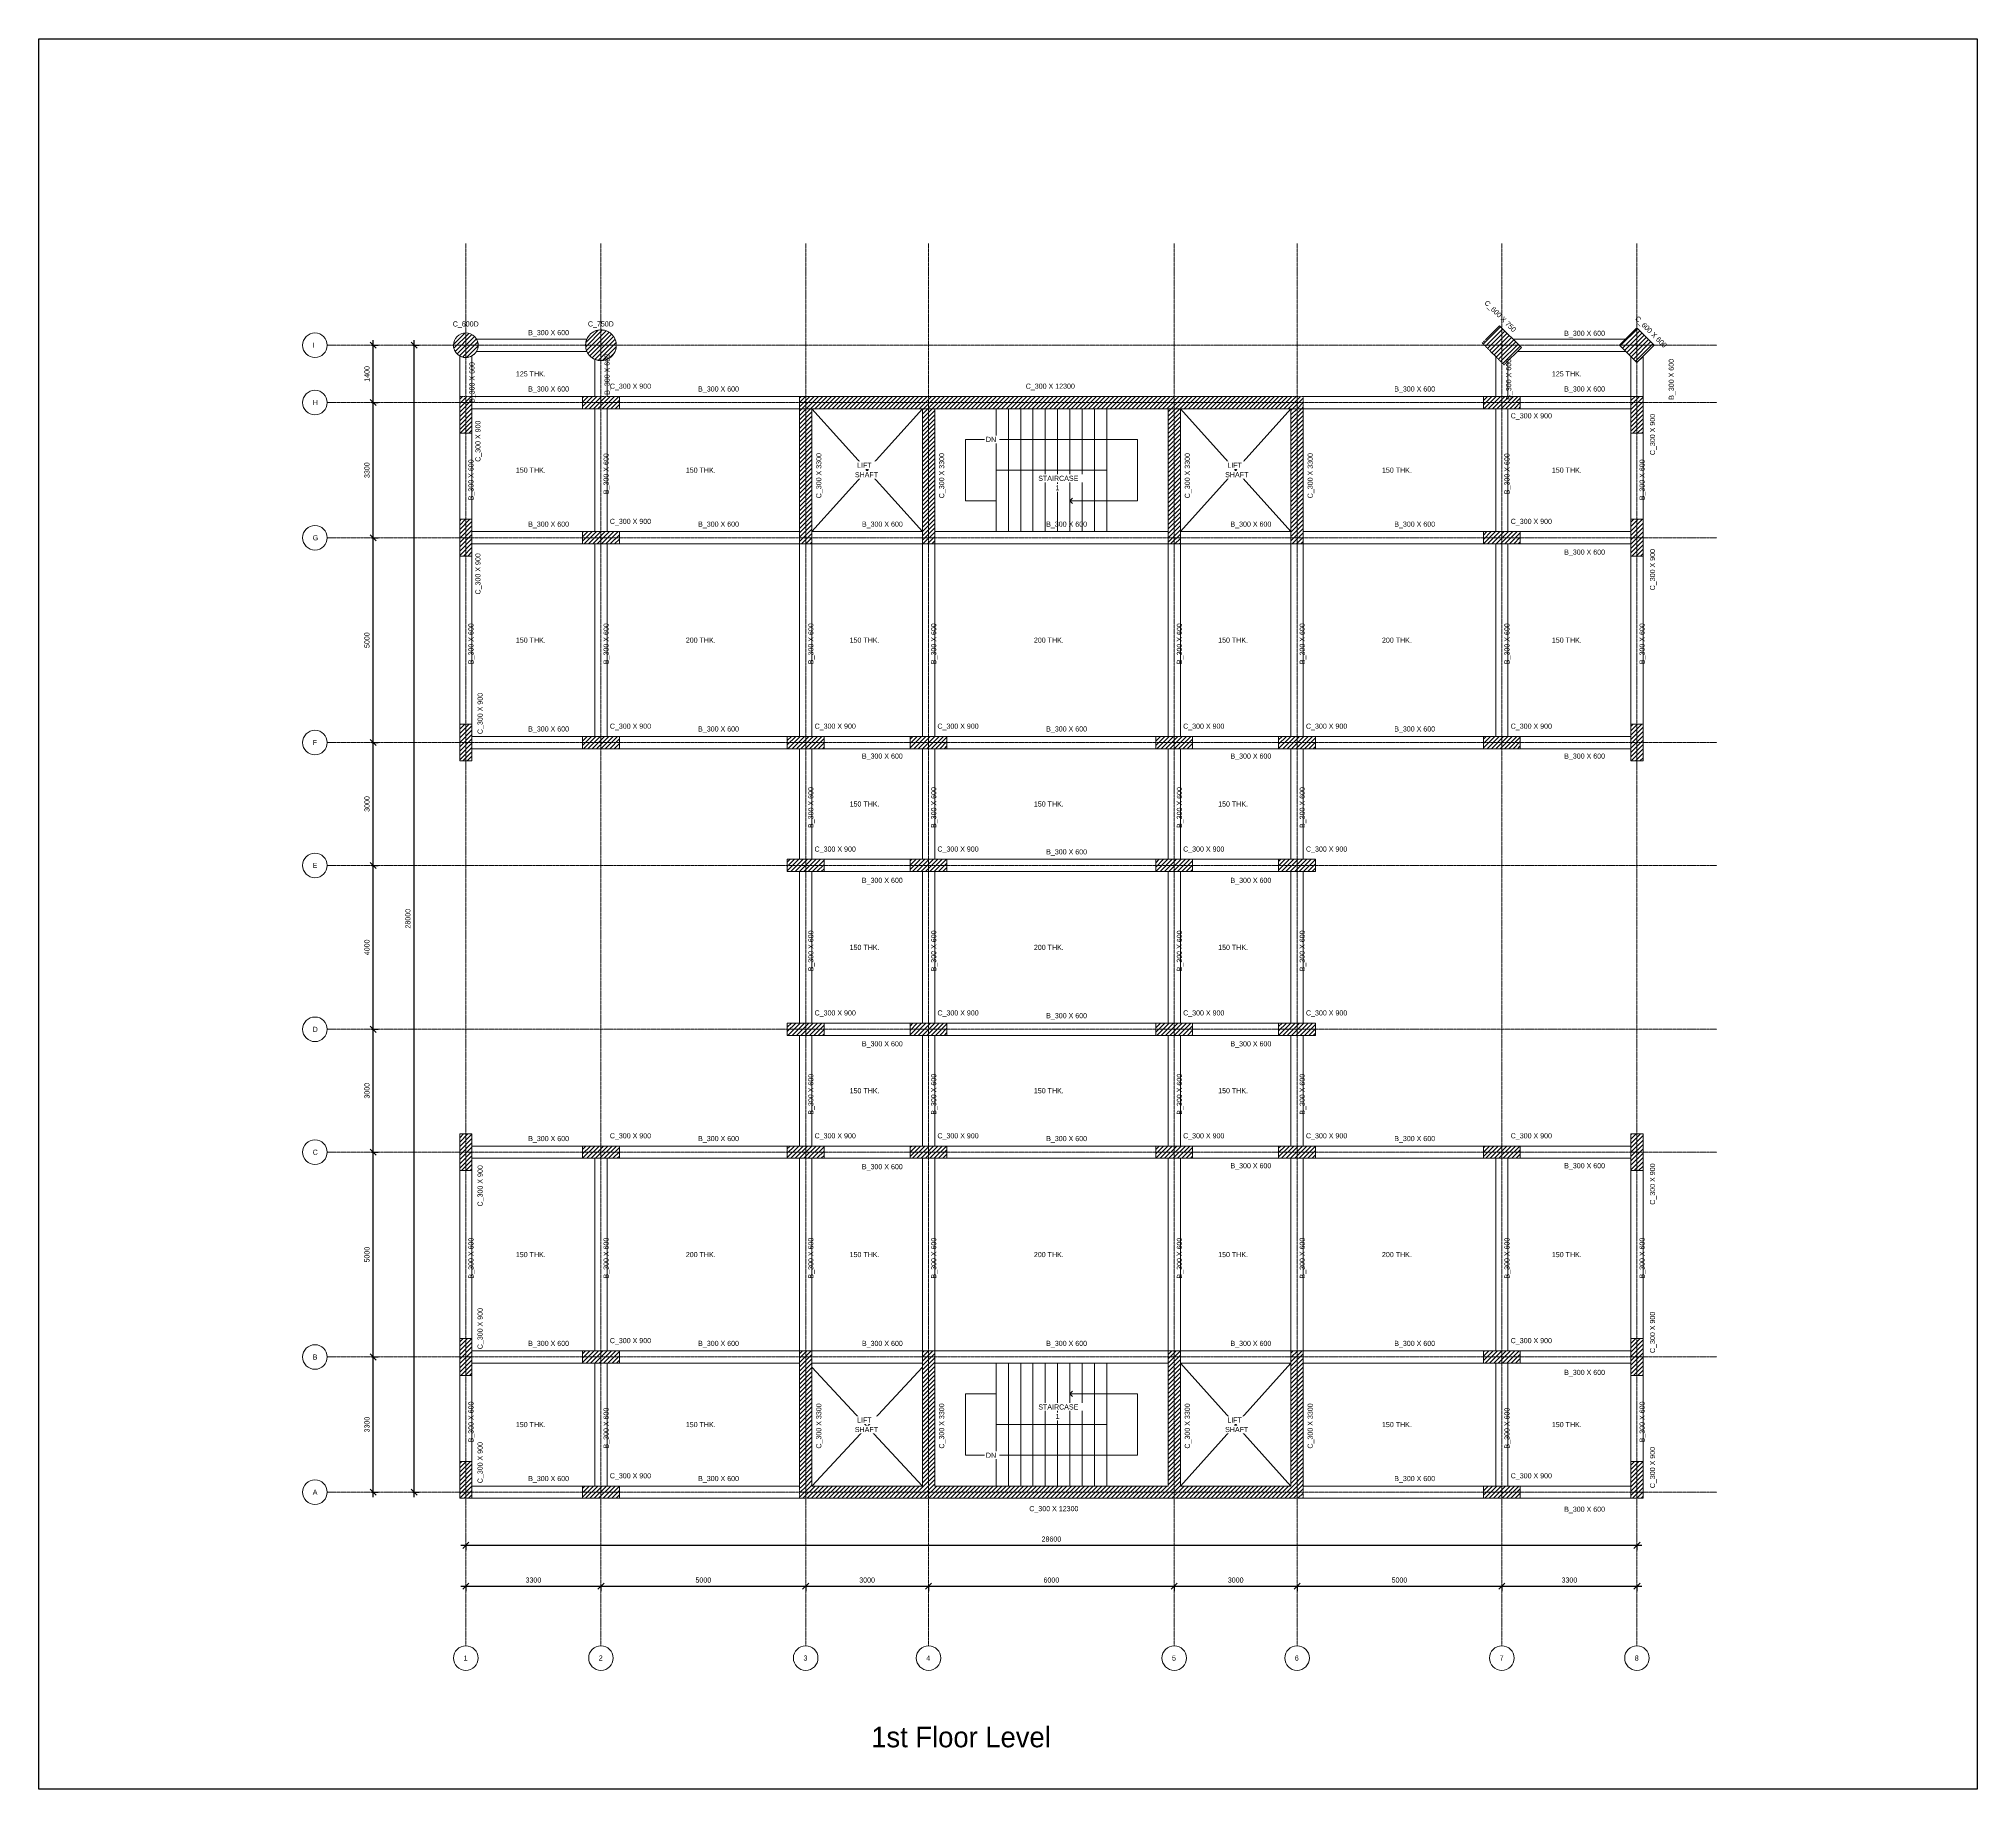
# Model space of a CAD drawing. Header units: millimetres. Extents: x -12446 to 395154, y -7552 to 35181.
# Drawn here: x 100546 to 147885, y -7552 to 35181 of the extents above; entities that cross this region are included whole.
import ezdxf

# ---------------------------------------------------------------- set-up
doc = ezdxf.new("R2010")
doc.units = ezdxf.units.MM
doc.header["$PDMODE"] = 35
for name, pattern in [('Dash', [6.35, 3.175, -3.175]), ('Grid Line', [22.225, 12.7, -3.175, 3.175, -3.175]), ('Overhead', [3.96875, 2.38125, -1.5875])]:
    doc.linetypes.add(name, pattern=pattern)
for name, color, linetype, lineweight in [('A-ANNO-DIMS', 211, 'Continuous', 9), ('A-CUTOUT', 12, 'Continuous', 18), ('A-FLOR', 192, 'Continuous', 18), ('A-FLOR-IDEN', 11, 'Continuous', 9), ('Boundary', 40, 'Continuous', 30), ('G-ANNO-TEXT', 231, 'Continuous', 9), ('Origin', 40, 'Continuous', 30), ('S-BEAM', 12, 'Continuous', 18), ('S-BEAM-HDLN', 1, 'Dash', 18), ('S-BEAM-IDEN', 2, 'Continuous', 9), ('S-COLS', 52, 'Continuous', 18), ('S-COLS-HDLN', 52, 'Dash', 18), ('S-COLS-IDEN', 171, 'Continuous', 9), ('S-GRID', 1, 'Continuous', 9), ('S-GRID-IDEN', 1, 'Continuous', 9), ('S-STRS', 31, 'Continuous', 18), ('S-STRS-ANNO', 31, 'Continuous', 18), ('S-STRS-IDEN', 31, 'Continuous', 18)]:
    doc.layers.add(name, color=color, linetype=linetype, lineweight=lineweight)
doc.styles.add('Arial', font='arial.ttf', dxfattribs={"height": 125})
doc.styles.add('JetBrains Mono', font='JetBrainsMono-VariableFont_wght.ttf', dxfattribs={"height": 125})
doc.dimstyles.new('Diagonal_-_2_5mm_JetBrains_Mono', dxfattribs={"dimscale": 304.8, "dimtxt": 176.918969, "dimasz": 0.492126, "dimexe": 0.393701, "dimexo": 0.246063, "dimgap": 0.287073, "dimtad": 1, "dimdec": 0, "dimzin": 0, "dimdsep": 46, "dimtxsty": 'JetBrains Mono', "dimblk1": 'OBLIQUE', "dimblk2": 'OBLIQUE', "dimsah": 1, "dimcen": 0.09, "dimdle": 0.393701, "dimazin": 0, "dimtfac": 1, "dimtdec": 4, "dimtix": 1, "dimtmove": 0, "dimatfit": 3, "dimfxl": 1, "dimtvp": 1, "dimtfill": 1, "dimtolj": 1, "dimtzin": 0, "dimarcsym": 2})
pattern_1 = [(45, (111274.75, 9e-13), (-53.03301, 53.03301), [])]

# ---------------------------------------------------------------- blocks, each defined once
blk = doc.blocks.new('Grid - M_Grid Head - Circle-24584-01 1st Floor Lvl_')
at = {"layer": 'S-GRID-IDEN'}
blk.add_circle((0, 0), 6, dxfattribs=at)
blk = doc.blocks.new('_Oblique')
at = {"color": 0, "linetype": 'ByBlock', "lineweight": -2}
blk.add_line((-0.5, -0.5), (0.5, 0.5), dxfattribs=at)
blk = doc.blocks.new('*D37')
at = {"layer": 'A-ANNO-DIMS', "color": 0, "lineweight": -2, "transparency": 16777216}
for p, q in [((110855, -2597), (114395, -2597)), ((110975, -2566), (110975, -2717)), ((114275, -2566), (114275, -2717))]:
    blk.add_line(p, q, dxfattribs=at)
at = {"layer": 'Defpoints', "color": 0, "transparency": 16777216}
for p in [(110975, -2491), (114275, -2491), (114275, -2597)]:
    blk.add_point(p, dxfattribs=at)
at = {"layer": 'A-ANNO-DIMS', "color": 0, "lineweight": -2, "transparency": 16777216, "xscale": 150, "yscale": 150, "zscale": 150, "rotation": 180}
blk.add_blockref('_Oblique', (110975, -2597), dxfattribs=at)
at = {"layer": 'A-ANNO-DIMS', "color": 0, "lineweight": -2, "transparency": 16777216, "xscale": 150, "yscale": 150, "zscale": 150}
blk.add_blockref('_Oblique', (114275, -2597), dxfattribs=at)
at = {"layer": 'A-ANNO-DIMS', "color": 0, "transparency": 16777216, "insert": (112625, -2446), "char_height": 125, "width": 496.29, "attachment_point": 5, "style": 'JetBrains Mono', "bg_fill": 3, "box_fill_scale": 1.1, "bg_fill_color": 9, "bg_fill_true_color": 13158600, "bg_fill_transparency": 0}
blk.add_mtext('\\A1;3300', dxfattribs=at)
blk = doc.blocks.new('*D38')
at = {"layer": 'A-ANNO-DIMS', "color": 0, "lineweight": -2, "transparency": 16777216}
for p, q in [((114155, -2597), (119395, -2597)), ((114275, -2566), (114275, -2717)), ((119275, -2566), (119275, -2717))]:
    blk.add_line(p, q, dxfattribs=at)
at = {"layer": 'Defpoints', "color": 0, "transparency": 16777216}
for p in [(114275, -2491), (119275, -2491), (119275, -2597)]:
    blk.add_point(p, dxfattribs=at)
at = {"layer": 'A-ANNO-DIMS', "color": 0, "lineweight": -2, "transparency": 16777216, "xscale": 150, "yscale": 150, "zscale": 150, "rotation": 180}
blk.add_blockref('_Oblique', (114275, -2597), dxfattribs=at)
at = {"layer": 'A-ANNO-DIMS', "color": 0, "lineweight": -2, "transparency": 16777216, "xscale": 150, "yscale": 150, "zscale": 150}
blk.add_blockref('_Oblique', (119275, -2597), dxfattribs=at)
at = {"layer": 'A-ANNO-DIMS', "color": 0, "transparency": 16777216, "insert": (116775, -2446), "char_height": 125, "width": 496.29, "attachment_point": 5, "style": 'JetBrains Mono', "bg_fill": 3, "box_fill_scale": 1.1, "bg_fill_color": 9, "bg_fill_true_color": 13158600, "bg_fill_transparency": 0}
blk.add_mtext('\\A1;5000', dxfattribs=at)
blk = doc.blocks.new('*D39')
at = {"layer": 'A-ANNO-DIMS', "color": 0, "lineweight": -2, "transparency": 16777216}
for p, q in [((119155, -2597), (122395, -2597)), ((119275, -2566), (119275, -2717)), ((122275, -2566), (122275, -2717))]:
    blk.add_line(p, q, dxfattribs=at)
at = {"layer": 'Defpoints', "color": 0, "transparency": 16777216}
for p in [(119275, -2491), (122275, -2491), (122275, -2597)]:
    blk.add_point(p, dxfattribs=at)
at = {"layer": 'A-ANNO-DIMS', "color": 0, "lineweight": -2, "transparency": 16777216, "xscale": 150, "yscale": 150, "zscale": 150, "rotation": 180}
blk.add_blockref('_Oblique', (119275, -2597), dxfattribs=at)
at = {"layer": 'A-ANNO-DIMS', "color": 0, "lineweight": -2, "transparency": 16777216, "xscale": 150, "yscale": 150, "zscale": 150}
blk.add_blockref('_Oblique', (122275, -2597), dxfattribs=at)
at = {"layer": 'A-ANNO-DIMS', "color": 0, "transparency": 16777216, "insert": (120775, -2446), "char_height": 125, "width": 496.29, "attachment_point": 5, "style": 'JetBrains Mono', "bg_fill": 3, "box_fill_scale": 1.1, "bg_fill_color": 9, "bg_fill_true_color": 13158600, "bg_fill_transparency": 0}
blk.add_mtext('\\A1;3000', dxfattribs=at)
blk = doc.blocks.new('*D40')
at = {"layer": 'A-ANNO-DIMS', "color": 0, "lineweight": -2, "transparency": 16777216}
for p, q in [((122155, -2597), (128395, -2597)), ((122275, -2566), (122275, -2717)), ((128275, -2566), (128275, -2717))]:
    blk.add_line(p, q, dxfattribs=at)
at = {"layer": 'Defpoints', "color": 0, "transparency": 16777216}
for p in [(122275, -2491), (128275, -2491), (128275, -2597)]:
    blk.add_point(p, dxfattribs=at)
at = {"layer": 'A-ANNO-DIMS', "color": 0, "lineweight": -2, "transparency": 16777216, "xscale": 150, "yscale": 150, "zscale": 150, "rotation": 180}
blk.add_blockref('_Oblique', (122275, -2597), dxfattribs=at)
at = {"layer": 'A-ANNO-DIMS', "color": 0, "lineweight": -2, "transparency": 16777216, "xscale": 150, "yscale": 150, "zscale": 150}
blk.add_blockref('_Oblique', (128275, -2597), dxfattribs=at)
at = {"layer": 'A-ANNO-DIMS', "color": 0, "transparency": 16777216, "insert": (125275, -2446), "char_height": 125, "width": 496.29, "attachment_point": 5, "style": 'JetBrains Mono', "bg_fill": 3, "box_fill_scale": 1.1, "bg_fill_color": 9, "bg_fill_true_color": 13158600, "bg_fill_transparency": 0}
blk.add_mtext('\\A1;6000', dxfattribs=at)
blk = doc.blocks.new('*D41')
at = {"layer": 'A-ANNO-DIMS', "color": 0, "lineweight": -2, "transparency": 16777216}
for p, q in [((128155, -2597), (131395, -2597)), ((128275, -2566), (128275, -2717)), ((131275, -2566), (131275, -2717))]:
    blk.add_line(p, q, dxfattribs=at)
at = {"layer": 'Defpoints', "color": 0, "transparency": 16777216}
for p in [(128275, -2491), (131275, -2491), (131275, -2597)]:
    blk.add_point(p, dxfattribs=at)
at = {"layer": 'A-ANNO-DIMS', "color": 0, "lineweight": -2, "transparency": 16777216, "xscale": 150, "yscale": 150, "zscale": 150, "rotation": 180}
blk.add_blockref('_Oblique', (128275, -2597), dxfattribs=at)
at = {"layer": 'A-ANNO-DIMS', "color": 0, "lineweight": -2, "transparency": 16777216, "xscale": 150, "yscale": 150, "zscale": 150}
blk.add_blockref('_Oblique', (131275, -2597), dxfattribs=at)
at = {"layer": 'A-ANNO-DIMS', "color": 0, "transparency": 16777216, "insert": (129775, -2446), "char_height": 125, "width": 496.29, "attachment_point": 5, "style": 'JetBrains Mono', "bg_fill": 3, "box_fill_scale": 1.1, "bg_fill_color": 9, "bg_fill_true_color": 13158600, "bg_fill_transparency": 0}
blk.add_mtext('\\A1;3000', dxfattribs=at)
blk = doc.blocks.new('*D42')
at = {"layer": 'A-ANNO-DIMS', "color": 0, "lineweight": -2, "transparency": 16777216}
for p, q in [((131155, -2597), (136395, -2597)), ((131275, -2566), (131275, -2717)), ((136275, -2566), (136275, -2717))]:
    blk.add_line(p, q, dxfattribs=at)
at = {"layer": 'Defpoints', "color": 0, "transparency": 16777216}
for p in [(131275, -2491), (136275, -2491), (136275, -2597)]:
    blk.add_point(p, dxfattribs=at)
at = {"layer": 'A-ANNO-DIMS', "color": 0, "lineweight": -2, "transparency": 16777216, "xscale": 150, "yscale": 150, "zscale": 150, "rotation": 180}
blk.add_blockref('_Oblique', (131275, -2597), dxfattribs=at)
at = {"layer": 'A-ANNO-DIMS', "color": 0, "lineweight": -2, "transparency": 16777216, "xscale": 150, "yscale": 150, "zscale": 150}
blk.add_blockref('_Oblique', (136275, -2597), dxfattribs=at)
at = {"layer": 'A-ANNO-DIMS', "color": 0, "transparency": 16777216, "insert": (133775, -2446), "char_height": 125, "width": 496.29, "attachment_point": 5, "style": 'JetBrains Mono', "bg_fill": 3, "box_fill_scale": 1.1, "bg_fill_color": 9, "bg_fill_true_color": 13158600, "bg_fill_transparency": 0}
blk.add_mtext('\\A1;5000', dxfattribs=at)
blk = doc.blocks.new('*D43')
at = {"layer": 'A-ANNO-DIMS', "color": 0, "lineweight": -2, "transparency": 16777216}
for p, q in [((136155, -2597), (139695, -2597)), ((136275, -2566), (136275, -2717)), ((139575, -2566), (139575, -2717))]:
    blk.add_line(p, q, dxfattribs=at)
at = {"layer": 'Defpoints', "color": 0, "transparency": 16777216}
for p in [(136275, -2491), (139575, -2491), (139575, -2597)]:
    blk.add_point(p, dxfattribs=at)
at = {"layer": 'A-ANNO-DIMS', "color": 0, "lineweight": -2, "transparency": 16777216, "xscale": 150, "yscale": 150, "zscale": 150, "rotation": 180}
blk.add_blockref('_Oblique', (136275, -2597), dxfattribs=at)
at = {"layer": 'A-ANNO-DIMS', "color": 0, "lineweight": -2, "transparency": 16777216, "xscale": 150, "yscale": 150, "zscale": 150}
blk.add_blockref('_Oblique', (139575, -2597), dxfattribs=at)
at = {"layer": 'A-ANNO-DIMS', "color": 0, "transparency": 16777216, "insert": (137925, -2446), "char_height": 125, "width": 496.29, "attachment_point": 5, "style": 'JetBrains Mono', "bg_fill": 3, "box_fill_scale": 1.1, "bg_fill_color": 9, "bg_fill_true_color": 13158600, "bg_fill_transparency": 0}
blk.add_mtext('\\A1;3300', dxfattribs=at)
blk = doc.blocks.new('*D44')
at = {"layer": 'A-ANNO-DIMS', "color": 0, "lineweight": -2, "transparency": 16777216}
for p, q in [((108682, 3000), (108833, 3000)), ((108713, -420), (108713, 3120)), ((108682, -300), (108833, -300))]:
    blk.add_line(p, q, dxfattribs=at)
at = {"layer": 'Defpoints', "color": 0, "transparency": 16777216}
for p in [(108607, 3000), (108713, 3000), (108607, -300)]:
    blk.add_point(p, dxfattribs=at)
at = {"layer": 'A-ANNO-DIMS', "color": 0, "lineweight": -2, "transparency": 16777216, "xscale": 150, "yscale": 150, "zscale": 150}
for p, rotation in [((108713, 3000), 90), ((108713, -300), 270)]:
    blk.add_blockref('_Oblique', p, dxfattribs=dict(at, rotation=rotation))
at = {"layer": 'A-ANNO-DIMS', "color": 0, "transparency": 16777216, "insert": (108561, 1350), "char_height": 125, "width": 496.29, "attachment_point": 5, "rotation": 90, "style": 'JetBrains Mono', "bg_fill": 3, "box_fill_scale": 1.1, "bg_fill_color": 9, "bg_fill_true_color": 13158600, "bg_fill_transparency": 0}
blk.add_mtext('\\A1;3300', dxfattribs=at)
blk = doc.blocks.new('*D45')
at = {"layer": 'A-ANNO-DIMS', "color": 0, "lineweight": -2, "transparency": 16777216}
for p, q in [((108713, 2880), (108713, 8120)), ((108682, 8000), (108833, 8000)), ((108682, 3000), (108833, 3000))]:
    blk.add_line(p, q, dxfattribs=at)
at = {"layer": 'Defpoints', "color": 0, "transparency": 16777216}
for p in [(108607, 8000), (108713, 8000), (108607, 3000)]:
    blk.add_point(p, dxfattribs=at)
at = {"layer": 'A-ANNO-DIMS', "color": 0, "lineweight": -2, "transparency": 16777216, "xscale": 150, "yscale": 150, "zscale": 150}
for p, rotation in [((108713, 8000), 90), ((108713, 3000), 270)]:
    blk.add_blockref('_Oblique', p, dxfattribs=dict(at, rotation=rotation))
at = {"layer": 'A-ANNO-DIMS', "color": 0, "transparency": 16777216, "insert": (108561, 5500), "char_height": 125, "width": 496.29, "attachment_point": 5, "rotation": 90, "style": 'JetBrains Mono', "bg_fill": 3, "box_fill_scale": 1.1, "bg_fill_color": 9, "bg_fill_true_color": 13158600, "bg_fill_transparency": 0}
blk.add_mtext('\\A1;5000', dxfattribs=at)
blk = doc.blocks.new('*D46')
at = {"layer": 'A-ANNO-DIMS', "color": 0, "lineweight": -2, "transparency": 16777216}
for p, q in [((108682, 11000), (108833, 11000)), ((108713, 7880), (108713, 11120)), ((108682, 8000), (108833, 8000))]:
    blk.add_line(p, q, dxfattribs=at)
at = {"layer": 'Defpoints', "color": 0, "transparency": 16777216}
for p in [(108607, 11000), (108713, 11000), (108607, 8000)]:
    blk.add_point(p, dxfattribs=at)
at = {"layer": 'A-ANNO-DIMS', "color": 0, "lineweight": -2, "transparency": 16777216, "xscale": 150, "yscale": 150, "zscale": 150}
for p, rotation in [((108713, 11000), 90), ((108713, 8000), 270)]:
    blk.add_blockref('_Oblique', p, dxfattribs=dict(at, rotation=rotation))
at = {"layer": 'A-ANNO-DIMS', "color": 0, "transparency": 16777216, "insert": (108561, 9500), "char_height": 125, "width": 496.29, "attachment_point": 5, "rotation": 90, "style": 'JetBrains Mono', "bg_fill": 3, "box_fill_scale": 1.1, "bg_fill_color": 9, "bg_fill_true_color": 13158600, "bg_fill_transparency": 0}
blk.add_mtext('\\A1;3000', dxfattribs=at)
blk = doc.blocks.new('*D47')
at = {"layer": 'A-ANNO-DIMS', "color": 0, "lineweight": -2, "transparency": 16777216}
for p, q in [((108682, 15000), (108833, 15000)), ((108713, 10880), (108713, 15120)), ((108682, 11000), (108833, 11000))]:
    blk.add_line(p, q, dxfattribs=at)
at = {"layer": 'Defpoints', "color": 0, "transparency": 16777216}
for p in [(108607, 15000), (108713, 15000), (108607, 11000)]:
    blk.add_point(p, dxfattribs=at)
at = {"layer": 'A-ANNO-DIMS', "color": 0, "lineweight": -2, "transparency": 16777216, "xscale": 150, "yscale": 150, "zscale": 150}
for p, rotation in [((108713, 15000), 90), ((108713, 11000), 270)]:
    blk.add_blockref('_Oblique', p, dxfattribs=dict(at, rotation=rotation))
at = {"layer": 'A-ANNO-DIMS', "color": 0, "transparency": 16777216, "insert": (108561, 13000), "char_height": 125, "width": 496.29, "attachment_point": 5, "rotation": 90, "style": 'JetBrains Mono', "bg_fill": 3, "box_fill_scale": 1.1, "bg_fill_color": 9, "bg_fill_true_color": 13158600, "bg_fill_transparency": 0}
blk.add_mtext('\\A1;4000', dxfattribs=at)
blk = doc.blocks.new('*D48')
at = {"layer": 'A-ANNO-DIMS', "color": 0, "lineweight": -2, "transparency": 16777216}
for p, q in [((108682, 18000), (108833, 18000)), ((108713, 14880), (108713, 18120)), ((108682, 15000), (108833, 15000))]:
    blk.add_line(p, q, dxfattribs=at)
at = {"layer": 'Defpoints', "color": 0, "transparency": 16777216}
for p in [(108607, 18000), (108713, 18000), (108607, 15000)]:
    blk.add_point(p, dxfattribs=at)
at = {"layer": 'A-ANNO-DIMS', "color": 0, "lineweight": -2, "transparency": 16777216, "xscale": 150, "yscale": 150, "zscale": 150}
for p, rotation in [((108713, 18000), 90), ((108713, 15000), 270)]:
    blk.add_blockref('_Oblique', p, dxfattribs=dict(at, rotation=rotation))
at = {"layer": 'A-ANNO-DIMS', "color": 0, "transparency": 16777216, "insert": (108561, 16500), "char_height": 125, "width": 496.29, "attachment_point": 5, "rotation": 90, "style": 'JetBrains Mono', "bg_fill": 3, "box_fill_scale": 1.1, "bg_fill_color": 9, "bg_fill_true_color": 13158600, "bg_fill_transparency": 0}
blk.add_mtext('\\A1;3000', dxfattribs=at)
blk = doc.blocks.new('*D49')
at = {"layer": 'A-ANNO-DIMS', "color": 0, "lineweight": -2, "transparency": 16777216}
for p, q in [((108682, 23000), (108833, 23000)), ((108713, 17880), (108713, 23120)), ((108682, 18000), (108833, 18000))]:
    blk.add_line(p, q, dxfattribs=at)
at = {"layer": 'Defpoints', "color": 0, "transparency": 16777216}
for p in [(108607, 23000), (108713, 23000), (108607, 18000)]:
    blk.add_point(p, dxfattribs=at)
at = {"layer": 'A-ANNO-DIMS', "color": 0, "lineweight": -2, "transparency": 16777216, "xscale": 150, "yscale": 150, "zscale": 150}
for p, rotation in [((108713, 23000), 90), ((108713, 18000), 270)]:
    blk.add_blockref('_Oblique', p, dxfattribs=dict(at, rotation=rotation))
at = {"layer": 'A-ANNO-DIMS', "color": 0, "transparency": 16777216, "insert": (108561, 20500), "char_height": 125, "width": 496.29, "attachment_point": 5, "rotation": 90, "style": 'JetBrains Mono', "bg_fill": 3, "box_fill_scale": 1.1, "bg_fill_color": 9, "bg_fill_true_color": 13158600, "bg_fill_transparency": 0}
blk.add_mtext('\\A1;5000', dxfattribs=at)
blk = doc.blocks.new('*D50')
at = {"layer": 'A-ANNO-DIMS', "color": 0, "lineweight": -2, "transparency": 16777216}
for p, q in [((108682, 26300), (108833, 26300)), ((108713, 22880), (108713, 26420)), ((108682, 23000), (108833, 23000))]:
    blk.add_line(p, q, dxfattribs=at)
at = {"layer": 'Defpoints', "color": 0, "transparency": 16777216}
for p in [(108607, 26300), (108713, 26300), (108607, 23000)]:
    blk.add_point(p, dxfattribs=at)
at = {"layer": 'A-ANNO-DIMS', "color": 0, "lineweight": -2, "transparency": 16777216, "xscale": 150, "yscale": 150, "zscale": 150}
for p, rotation in [((108713, 26300), 90), ((108713, 23000), 270)]:
    blk.add_blockref('_Oblique', p, dxfattribs=dict(at, rotation=rotation))
at = {"layer": 'A-ANNO-DIMS', "color": 0, "transparency": 16777216, "insert": (108561, 24650), "char_height": 125, "width": 496.29, "attachment_point": 5, "rotation": 90, "style": 'JetBrains Mono', "bg_fill": 3, "box_fill_scale": 1.1, "bg_fill_color": 9, "bg_fill_true_color": 13158600, "bg_fill_transparency": 0}
blk.add_mtext('\\A1;3300', dxfattribs=at)
blk = doc.blocks.new('*D51')
at = {"layer": 'A-ANNO-DIMS', "color": 0, "lineweight": -2, "transparency": 16777216}
for p, q in [((108682, 27700), (108833, 27700)), ((108713, 26180), (108713, 27820)), ((108682, 26300), (108833, 26300))]:
    blk.add_line(p, q, dxfattribs=at)
at = {"layer": 'Defpoints', "color": 0, "transparency": 16777216}
for p in [(108607, 27700), (108713, 27700), (108607, 26300)]:
    blk.add_point(p, dxfattribs=at)
at = {"layer": 'A-ANNO-DIMS', "color": 0, "lineweight": -2, "transparency": 16777216, "xscale": 150, "yscale": 150, "zscale": 150}
for p, rotation in [((108713, 27700), 90), ((108713, 26300), 270)]:
    blk.add_blockref('_Oblique', p, dxfattribs=dict(at, rotation=rotation))
at = {"layer": 'A-ANNO-DIMS', "color": 0, "transparency": 16777216, "insert": (108561, 27000), "char_height": 125, "width": 496.29, "attachment_point": 5, "rotation": 90, "style": 'JetBrains Mono', "bg_fill": 3, "box_fill_scale": 1.1, "bg_fill_color": 9, "bg_fill_true_color": 13158600, "bg_fill_transparency": 0}
blk.add_mtext('\\A1;1400', dxfattribs=at)
blk = doc.blocks.new('*D52')
at = {"layer": 'A-ANNO-DIMS', "color": 0, "lineweight": -2, "transparency": 16777216}
for p, q in [((109682, 27700), (109833, 27700)), ((109713, -420), (109713, 27820)), ((109682, -300), (109833, -300))]:
    blk.add_line(p, q, dxfattribs=at)
at = {"layer": 'Defpoints', "color": 0, "transparency": 16777216}
for p in [(109607, 27700), (109713, 27700), (109607, -300)]:
    blk.add_point(p, dxfattribs=at)
at = {"layer": 'A-ANNO-DIMS', "color": 0, "lineweight": -2, "transparency": 16777216, "xscale": 150, "yscale": 150, "zscale": 150}
for p, rotation in [((109713, 27700), 90), ((109713, -300), 270)]:
    blk.add_blockref('_Oblique', p, dxfattribs=dict(at, rotation=rotation))
at = {"layer": 'A-ANNO-DIMS', "color": 0, "transparency": 16777216, "insert": (109561, 13700), "char_height": 125, "width": 620.37, "attachment_point": 5, "rotation": 90, "style": 'JetBrains Mono', "bg_fill": 3, "box_fill_scale": 1.1, "bg_fill_color": 9, "bg_fill_true_color": 13158600, "bg_fill_transparency": 0}
blk.add_mtext('\\A1;28000', dxfattribs=at)
blk = doc.blocks.new('*D53')
at = {"layer": 'A-ANNO-DIMS', "color": 0, "lineweight": -2, "transparency": 16777216}
for p, q in [((110855, -1597), (139695, -1597)), ((110975, -1566), (110975, -1717)), ((139575, -1566), (139575, -1717))]:
    blk.add_line(p, q, dxfattribs=at)
at = {"layer": 'Defpoints', "color": 0, "transparency": 16777216}
for p in [(110975, -1491), (139575, -1491), (139575, -1597)]:
    blk.add_point(p, dxfattribs=at)
at = {"layer": 'A-ANNO-DIMS', "color": 0, "lineweight": -2, "transparency": 16777216, "xscale": 150, "yscale": 150, "zscale": 150, "rotation": 180}
blk.add_blockref('_Oblique', (110975, -1597), dxfattribs=at)
at = {"layer": 'A-ANNO-DIMS', "color": 0, "lineweight": -2, "transparency": 16777216, "xscale": 150, "yscale": 150, "zscale": 150}
blk.add_blockref('_Oblique', (139575, -1597), dxfattribs=at)
at = {"layer": 'A-ANNO-DIMS', "color": 0, "transparency": 16777216, "insert": (125275, -1446), "char_height": 125, "width": 620.37, "attachment_point": 5, "style": 'JetBrains Mono', "bg_fill": 3, "box_fill_scale": 1.1, "bg_fill_color": 9, "bg_fill_true_color": 13158600, "bg_fill_transparency": 0}
blk.add_mtext('\\A1;28600', dxfattribs=at)

msp = doc.modelspace()

# ---------------------------------------------------------------- hatches: boundary and pattern name
at = {"layer": 'S-COLS'}
h = msp.add_hatch(dxfattribs=at)
h.set_pattern_fill('FP_1', color=8, style=0, pattern_type=2)
h.set_pattern_definition(pattern_1)
h.paths.add_polyline_path([(110960.5, 27400.3), (111017.4, 27403.1), (111072.9, 27416.5), (111124.7, 27440.2), (111157.4, 27462), (111186.9, 27487.9), (111212.7, 27517.4), (111234.6, 27550), (111256.7, 27597.4), (111270.2, 27647.9), (111274.7, 27700), (111269, 27758.5), (111251.9, 27814.8), (111224.2, 27866.7), (111186.9, 27912.1), (111141.4, 27949.4), (111089.6, 27977.2), (111033.3, 27994.2), (110974.7, 28000), (110916.2, 27994.2), (110859.9, 27977.2), (110808.1, 27949.4), (110762.6, 27912.1), (110725.3, 27866.7), (110697.6, 27814.8), (110680.5, 27758.5), (110674.7, 27700), (110680.2, 27643.2), (110696.2, 27588.5), (110722.4, 27537.8), (110757.6, 27493), (110800.7, 27455.6), (110850.1, 27427.1), (110904, 27408.5)])
h = msp.add_hatch(dxfattribs=at)
h.set_pattern_fill('FP_1', color=8, style=0, pattern_type=2)
h.set_pattern_definition(pattern_1)
h.paths.add_polyline_path([(114297.1, 27325.7), (114355.4, 27333.8), (114411.7, 27350.9), (114464.6, 27376.6), (114512.9, 27410.3), (114555.3, 27451.1), (114590.7, 27498.1), (114618.4, 27550), (114635.7, 27598.4), (114646.2, 27648.7), (114649.7, 27700), (114646.2, 27751.3), (114635.7, 27801.6), (114618.4, 27850), (114588, 27906.2), (114548.4, 27956.4), (114500.9, 27999.1), (114446.8, 28033.2), (114387.8, 28057.6), (114325.4, 28071.6), (114261.6, 28074.8), (114198.1, 28067.1), (114136.9, 28048.8), (114079.7, 28020.3), (114028.2, 27982.5), (113983.8, 27936.5), (113947.8, 27883.7), (113921.4, 27825.5), (113905.2, 27763.7), (113899.7, 27700), (113903.3, 27648.7), (113913.8, 27598.4), (113931.1, 27550), (113957.2, 27500.5), (113990.5, 27455.4), (114030.1, 27415.8), (114075.2, 27382.5), (114124.7, 27356.3), (114180.3, 27337.1), (114238.3, 27326.8)])
h = msp.add_hatch(dxfattribs=at)
h.set_pattern_fill('FP_1', color=8, style=0, pattern_type=2)
h.set_pattern_definition(pattern_1)
h.paths.add_polyline_path([(136327.8, 27222.7), (136752, 27647), (136221.7, 28177.3), (135797.5, 27753), (136124.7, 27425.7)])
h = msp.add_hatch(dxfattribs=at)
h.set_pattern_fill('FP_1', color=8, style=0, pattern_type=2)
h.set_pattern_definition(pattern_1)
h.paths.add_polyline_path([(139574.7, 27275.7), (139999, 27700), (139574.7, 28124.3), (139150.5, 27700), (139424.7, 27425.7)])
h = msp.add_hatch(dxfattribs=at)
h.set_pattern_fill('FP_1', color=8, style=0, pattern_type=2)
h.set_pattern_definition(pattern_1)
h.paths.add_polyline_path([(111124.7, 25550), (111124.7, 26450), (110824.7, 26450), (110824.7, 25550)])
h = msp.add_hatch(dxfattribs=at)
h.set_pattern_fill('FP_1', color=8, style=0, pattern_type=2)
h.set_pattern_definition(pattern_1)
h.paths.add_polyline_path([(114724.7, 26150), (114724.7, 26450), (113824.7, 26450), (113824.7, 26150), (114424.7, 26150)])
h = msp.add_hatch(dxfattribs=at)
h.set_pattern_fill('FP_1', color=8, style=0, pattern_type=2)
h.set_pattern_definition(pattern_1)
h.paths.add_polyline_path([(131424.7, 26150), (131424.7, 26450), (119124.7, 26450), (119124.7, 26150), (129007, 26150)])
h = msp.add_hatch(dxfattribs=at)
h.set_pattern_fill('FP_1', color=8, style=0, pattern_type=2)
h.set_pattern_definition(pattern_1)
h.paths.add_polyline_path([(119424.7, 22850), (119424.7, 26150), (119124.7, 26150), (119124.7, 22850)])
h = msp.add_hatch(dxfattribs=at)
h.set_pattern_fill('FP_1', color=8, style=0, pattern_type=2)
h.set_pattern_definition(pattern_1)
h.paths.add_polyline_path([(122424.7, 22850), (122424.7, 26150), (122124.7, 26150), (122124.7, 22850)])
h = msp.add_hatch(dxfattribs=at)
h.set_pattern_fill('FP_1', color=8, style=0, pattern_type=2)
h.set_pattern_definition(pattern_1)
h.paths.add_polyline_path([(128424.7, 22850), (128424.7, 26150), (128124.7, 26150), (128124.7, 22850)])
h = msp.add_hatch(dxfattribs=at)
h.set_pattern_fill('FP_1', color=8, style=0, pattern_type=2)
h.set_pattern_definition(pattern_1)
h.paths.add_polyline_path([(131424.7, 22850), (131424.7, 26150), (131124.7, 26150), (131124.7, 22850)])
h = msp.add_hatch(dxfattribs=at)
h.set_pattern_fill('FP_1', color=8, style=0, pattern_type=2)
h.set_pattern_definition(pattern_1)
h.paths.add_polyline_path([(136724.7, 26150), (136724.7, 26450), (135824.7, 26450), (135824.7, 26150), (136424.7, 26150)])
h = msp.add_hatch(dxfattribs=at)
h.set_pattern_fill('FP_1', color=8, style=0, pattern_type=2)
h.set_pattern_definition(pattern_1)
h.paths.add_polyline_path([(139724.7, 25550), (139724.7, 26450), (139424.7, 26450), (139424.7, 25550)])
h = msp.add_hatch(dxfattribs=at)
h.set_pattern_fill('FP_1', color=8, style=0, pattern_type=2)
h.set_pattern_definition(pattern_1)
h.paths.add_polyline_path([(111124.7, 22550), (111124.7, 23450), (110824.7, 23450), (110824.7, 22550)])
h = msp.add_hatch(dxfattribs=at)
h.set_pattern_fill('FP_1', color=8, style=0, pattern_type=2)
h.set_pattern_definition(pattern_1)
h.paths.add_polyline_path([(139424.7, 22550), (139724.7, 22550), (139724.7, 23450), (139424.7, 23450), (139424.7, 22850)])
h = msp.add_hatch(dxfattribs=at)
h.set_pattern_fill('FP_1', color=8, style=0, pattern_type=2)
h.set_pattern_definition(pattern_1)
h.paths.add_polyline_path([(114724.7, 22850), (114724.7, 23150), (113824.7, 23150), (113824.7, 22850), (114424.7, 22850)])
h = msp.add_hatch(dxfattribs=at)
h.set_pattern_fill('FP_1', color=8, style=0, pattern_type=2)
h.set_pattern_definition(pattern_1)
h.paths.add_polyline_path([(136724.7, 22850), (136724.7, 23150), (135824.7, 23150), (135824.7, 22850), (136424.7, 22850)])
h = msp.add_hatch(dxfattribs=at)
h.set_pattern_fill('FP_1', color=8, style=0, pattern_type=2)
h.set_pattern_definition(pattern_1)
h.paths.add_polyline_path([(111124.7, 17550), (111124.7, 18450), (110824.7, 18450), (110824.7, 17550)])
h = msp.add_hatch(dxfattribs=at)
h.set_pattern_fill('FP_1', color=8, style=0, pattern_type=2)
h.set_pattern_definition(pattern_1)
h.paths.add_polyline_path([(114424.7, 17850), (114724.7, 17850), (114724.7, 18150), (113824.7, 18150), (113824.7, 17850), (114124.7, 17850)])
h = msp.add_hatch(dxfattribs=at)
h.set_pattern_fill('FP_1', color=8, style=0, pattern_type=2)
h.set_pattern_definition(pattern_1)
h.paths.add_polyline_path([(119424.7, 17850), (119724.7, 17850), (119724.7, 18150), (118824.7, 18150), (118824.7, 17850), (119124.7, 17850)])
h = msp.add_hatch(dxfattribs=at)
h.set_pattern_fill('FP_1', color=8, style=0, pattern_type=2)
h.set_pattern_definition(pattern_1)
h.paths.add_polyline_path([(122424.7, 17850), (122724.7, 17850), (122724.7, 18150), (121824.7, 18150), (121824.7, 17850), (122124.7, 17850)])
h = msp.add_hatch(dxfattribs=at)
h.set_pattern_fill('FP_1', color=8, style=0, pattern_type=2)
h.set_pattern_definition(pattern_1)
h.paths.add_polyline_path([(128424.7, 17850), (128724.7, 17850), (128724.7, 18150), (127824.7, 18150), (127824.7, 17850), (128124.7, 17850)])
h = msp.add_hatch(dxfattribs=at)
h.set_pattern_fill('FP_1', color=8, style=0, pattern_type=2)
h.set_pattern_definition(pattern_1)
h.paths.add_polyline_path([(131424.7, 17850), (131724.7, 17850), (131724.7, 18150), (130824.7, 18150), (130824.7, 17850), (131124.7, 17850)])
h = msp.add_hatch(dxfattribs=at)
h.set_pattern_fill('FP_1', color=8, style=0, pattern_type=2)
h.set_pattern_definition(pattern_1)
h.paths.add_polyline_path([(136424.7, 17850), (136724.7, 17850), (136724.7, 18150), (135824.7, 18150), (135824.7, 17850), (136124.7, 17850)])
h = msp.add_hatch(dxfattribs=at)
h.set_pattern_fill('FP_1', color=8, style=0, pattern_type=2)
h.set_pattern_definition(pattern_1)
h.paths.add_polyline_path([(139724.7, 17550), (139724.7, 18450), (139424.7, 18450), (139424.7, 17550)])
h = msp.add_hatch(dxfattribs=at)
h.set_pattern_fill('FP_1', color=8, style=0, pattern_type=2)
h.set_pattern_definition(pattern_1)
h.paths.add_polyline_path([(119424.7, 14850), (119724.7, 14850), (119724.7, 15150), (118824.7, 15150), (118824.7, 14850), (119124.7, 14850)])
h = msp.add_hatch(dxfattribs=at)
h.set_pattern_fill('FP_1', color=8, style=0, pattern_type=2)
h.set_pattern_definition(pattern_1)
h.paths.add_polyline_path([(122724.7, 14850), (122724.7, 15150), (121824.7, 15150), (121824.7, 14850), (122424.7, 14850)])
h = msp.add_hatch(dxfattribs=at)
h.set_pattern_fill('FP_1', color=8, style=0, pattern_type=2)
h.set_pattern_definition(pattern_1)
h.paths.add_polyline_path([(128724.7, 14850), (128724.7, 15150), (127824.7, 15150), (127824.7, 14850), (128424.7, 14850)])
h = msp.add_hatch(dxfattribs=at)
h.set_pattern_fill('FP_1', color=8, style=0, pattern_type=2)
h.set_pattern_definition(pattern_1)
h.paths.add_polyline_path([(131424.7, 14850), (131724.7, 14850), (131724.7, 15150), (130824.7, 15150), (130824.7, 14850), (131124.7, 14850)])
h = msp.add_hatch(dxfattribs=at)
h.set_pattern_fill('FP_1', color=8, style=0, pattern_type=2)
h.set_pattern_definition(pattern_1)
h.paths.add_polyline_path([(119724.7, 10850), (119724.7, 11150), (118824.7, 11150), (118824.7, 10850), (119509, 10850)])
h = msp.add_hatch(dxfattribs=at)
h.set_pattern_fill('FP_1', color=8, style=0, pattern_type=2)
h.set_pattern_definition(pattern_1)
h.paths.add_polyline_path([(122424.7, 10850), (122724.7, 10850), (122724.7, 11150), (121824.7, 11150), (121824.7, 10850), (122124.7, 10850)])
h = msp.add_hatch(dxfattribs=at)
h.set_pattern_fill('FP_1', color=8, style=0, pattern_type=2)
h.set_pattern_definition(pattern_1)
h.paths.add_polyline_path([(128424.7, 10850), (128724.7, 10850), (128724.7, 11150), (127824.7, 11150), (127824.7, 10850), (128124.7, 10850)])
h = msp.add_hatch(dxfattribs=at)
h.set_pattern_fill('FP_1', color=8, style=0, pattern_type=2)
h.set_pattern_definition(pattern_1)
h.paths.add_polyline_path([(131724.7, 10850), (131724.7, 11150), (130824.7, 11150), (130824.7, 10850), (131424.7, 10850)])
h = msp.add_hatch(dxfattribs=at)
h.set_pattern_fill('FP_1', color=8, style=0, pattern_type=2)
h.set_pattern_definition(pattern_1)
h.paths.add_polyline_path([(110824.7, 7550), (111124.7, 7550), (111124.7, 8450), (110824.7, 8450), (110824.7, 7975.6)])
h = msp.add_hatch(dxfattribs=at)
h.set_pattern_fill('FP_1', color=8, style=0, pattern_type=2)
h.set_pattern_definition(pattern_1)
h.paths.add_polyline_path([(114724.7, 7850), (114724.7, 8150), (113824.7, 8150), (113824.7, 7850), (114424.7, 7850)])
h = msp.add_hatch(dxfattribs=at)
h.set_pattern_fill('FP_1', color=8, style=0, pattern_type=2)
h.set_pattern_definition(pattern_1)
h.paths.add_polyline_path([(119724.7, 7850), (119724.7, 8150), (118824.7, 8150), (118824.7, 7850), (119424.7, 7850)])
h = msp.add_hatch(dxfattribs=at)
h.set_pattern_fill('FP_1', color=8, style=0, pattern_type=2)
h.set_pattern_definition(pattern_1)
h.paths.add_polyline_path([(122724.7, 7850), (122724.7, 8150), (121824.7, 8150), (121824.7, 7850), (122424.7, 7850)])
h = msp.add_hatch(dxfattribs=at)
h.set_pattern_fill('FP_1', color=8, style=0, pattern_type=2)
h.set_pattern_definition(pattern_1)
h.paths.add_polyline_path([(128424.7, 7850), (128724.7, 7850), (128724.7, 8150), (127824.7, 8150), (127824.7, 7850), (128124.7, 7850)])
h = msp.add_hatch(dxfattribs=at)
h.set_pattern_fill('FP_1', color=8, style=0, pattern_type=2)
h.set_pattern_definition(pattern_1)
h.paths.add_polyline_path([(131724.7, 7850), (131724.7, 8150), (130824.7, 8150), (130824.7, 7850), (131424.7, 7850)])
h = msp.add_hatch(dxfattribs=at)
h.set_pattern_fill('FP_1', color=8, style=0, pattern_type=2)
h.set_pattern_definition(pattern_1)
h.paths.add_polyline_path([(136724.7, 7850), (136724.7, 8150), (135824.7, 8150), (135824.7, 7850), (136424.7, 7850)])
h = msp.add_hatch(dxfattribs=at)
h.set_pattern_fill('FP_1', color=8, style=0, pattern_type=2)
h.set_pattern_definition(pattern_1)
h.paths.add_polyline_path([(139424.7, 7550), (139724.7, 7550), (139724.7, 8450), (139424.7, 8450), (139424.7, 7850)])
h = msp.add_hatch(dxfattribs=at)
h.set_pattern_fill('FP_1', color=8, style=0, pattern_type=2)
h.set_pattern_definition(pattern_1)
h.paths.add_polyline_path([(111124.7, 2550), (111124.7, 3450), (110824.7, 3450), (110824.7, 2550)])
h = msp.add_hatch(dxfattribs=at)
h.set_pattern_fill('FP_1', color=8, style=0, pattern_type=2)
h.set_pattern_definition(pattern_1)
h.paths.add_polyline_path([(139424.7, 2550), (139724.7, 2550), (139724.7, 3450), (139424.7, 3450), (139424.7, 2850)])
h = msp.add_hatch(dxfattribs=at)
h.set_pattern_fill('FP_1', color=8, style=0, pattern_type=2)
h.set_pattern_definition(pattern_1)
h.paths.add_polyline_path([(114724.7, 2850), (114724.7, 3150), (113824.7, 3150), (113824.7, 2850), (114424.7, 2850)])
h = msp.add_hatch(dxfattribs=at)
h.set_pattern_fill('FP_1', color=8, style=0, pattern_type=2)
h.set_pattern_definition(pattern_1)
h.paths.add_polyline_path([(119424.7, -150), (119424.7, 3150), (119124.7, 3150), (119124.7, -150)])
h = msp.add_hatch(dxfattribs=at)
h.set_pattern_fill('FP_1', color=8, style=0, pattern_type=2)
h.set_pattern_definition(pattern_1)
h.paths.add_polyline_path([(122124.7, -150), (122424.7, -150), (122424.7, 3150), (122124.7, 3150)])
h = msp.add_hatch(dxfattribs=at)
h.set_pattern_fill('FP_1', color=8, style=0, pattern_type=2)
h.set_pattern_definition(pattern_1)
h.paths.add_polyline_path([(128424.7, -150), (128424.7, 3150), (128124.7, 3150), (128124.7, -150)])
h = msp.add_hatch(dxfattribs=at)
h.set_pattern_fill('FP_1', color=8, style=0, pattern_type=2)
h.set_pattern_definition(pattern_1)
h.paths.add_polyline_path([(131424.7, -150), (131424.7, 3150), (131124.7, 3150), (131124.7, -150)])
h = msp.add_hatch(dxfattribs=at)
h.set_pattern_fill('FP_1', color=8, style=0, pattern_type=2)
h.set_pattern_definition(pattern_1)
h.paths.add_polyline_path([(136724.7, 2850), (136724.7, 3150), (135824.7, 3150), (135824.7, 2850), (136424.7, 2850)])
h = msp.add_hatch(dxfattribs=at)
h.set_pattern_fill('FP_1', color=8, style=0, pattern_type=2)
h.set_pattern_definition(pattern_1)
h.paths.add_polyline_path([(111124.7, -450), (111124.7, 450), (110824.7, 450), (110824.7, -450)])
h = msp.add_hatch(dxfattribs=at)
h.set_pattern_fill('FP_1', color=8, style=0, pattern_type=2)
h.set_pattern_definition(pattern_1)
h.paths.add_polyline_path([(139724.7, -450), (139724.7, 450), (139424.7, 450), (139424.7, -450)])
h = msp.add_hatch(dxfattribs=at)
h.set_pattern_fill('FP_1', color=8, style=0, pattern_type=2)
h.set_pattern_definition(pattern_1)
h.paths.add_polyline_path([(114724.7, -450), (114724.7, -150), (113824.7, -150), (113824.7, -450)])
h = msp.add_hatch(dxfattribs=at)
h.set_pattern_fill('FP_1', color=8, style=0, pattern_type=2)
h.set_pattern_definition(pattern_1)
h.paths.add_polyline_path([(131424.7, -450), (131424.7, -150), (119124.7, -150), (119124.7, -450), (124258, -450)])
h = msp.add_hatch(dxfattribs=at)
h.set_pattern_fill('FP_1', color=8, style=0, pattern_type=2)
h.set_pattern_definition(pattern_1)
h.paths.add_polyline_path([(136724.7, -450), (136724.7, -150), (135824.7, -150), (135824.7, -450)])

# ---------------------------------------------------------------- linework, layer by layer
at = {"layer": 'A-CUTOUT'}
for p, q in [((119424.7, 26150), (122124.7, 23150)), ((119424.7, 23150), (122124.7, 26150)), ((128424.7, 26150), (131124.7, 23150)), ((128424.7, 23150), (131124.7, 26150)), ((128424.7, 2850), (131124.7, -150)), ((128424.7, -150), (131124.7, 2850)), ((119424.7, 2752.1), (122124.7, -150)), ((119424.7, -150), (122124.7, 2752.1))]:
    msp.add_line(p, q, dxfattribs=at)
at = {"layer": 'A-FLOR'}
for p, q in [((113931.1, 27550), (111234.6, 27550)), ((136655.1, 27550), (136424.7, 27319.7)), ((139300.5, 27550), (136655.1, 27550)), ((139424.7, 27425.7), (139300.5, 27550)), ((111124.7, 27440.2), (111124.7, 26450)), ((114124.7, 26450), (114124.7, 27356.3)), ((136424.7, 27319.7), (136424.7, 26450)), ((139424.7, 26450), (139424.7, 27425.7)), ((111124.7, 26450), (114124.7, 26450)), ((114124.7, 26150), (111124.7, 26150)), ((111124.7, 26150), (111124.7, 23150)), ((114124.7, 23150), (114124.7, 26150)), ((119124.7, 26150), (114424.7, 26150)), ((114424.7, 26150), (114424.7, 23150)), ((119124.7, 23150), (119124.7, 26150)), ((122424.7, 26450), (128124.7, 26450)), ((131424.7, 26150), (131424.7, 23150)), ((136124.7, 26150), (131424.7, 26150)), ((136124.7, 23150), (136124.7, 26150)), ((136424.7, 26450), (139424.7, 26450)), ((136424.7, 26150), (136424.7, 23150)), ((139424.7, 26150), (136424.7, 26150)), ((139424.7, 23150), (139424.7, 26150)), ((111124.7, 23150), (114124.7, 23150)), ((114124.7, 22850), (111124.7, 22850)), ((111124.7, 22850), (111124.7, 18150)), ((114124.7, 18150), (114124.7, 22850)), ((114424.7, 23150), (119124.7, 23150)), ((119124.7, 22850), (114424.7, 22850)), ((114424.7, 22850), (114424.7, 18150)), ((119124.7, 18150), (119124.7, 22850)), ((122124.7, 22850), (119424.7, 22850)), ((119424.7, 22850), (119424.7, 18150)), ((122124.7, 18150), (122124.7, 22850)), ((128124.7, 22850), (122424.7, 22850)), ((122424.7, 22850), (122424.7, 18150)), ((128124.7, 18150), (128124.7, 22850)), ((131124.7, 22850), (128424.7, 22850)), ((128424.7, 22850), (128424.7, 18150)), ((131124.7, 18150), (131124.7, 22850)), ((131424.7, 23150), (136124.7, 23150)), ((131424.7, 22850), (131424.7, 18150)), ((136124.7, 22850), (131424.7, 22850)), ((136124.7, 18150), (136124.7, 22850)), ((136424.7, 23150), (139424.7, 23150)), ((136424.7, 22850), (136424.7, 18150)), ((139424.7, 22850), (136424.7, 22850)), ((139424.7, 18150), (139424.7, 22850)), ((111124.7, 18150), (114124.7, 18150)), ((114424.7, 18150), (119124.7, 18150)), ((119424.7, 18150), (122124.7, 18150)), ((122424.7, 18150), (128124.7, 18150)), ((128424.7, 18150), (131124.7, 18150)), ((131424.7, 18150), (136124.7, 18150)), ((136424.7, 18150), (139424.7, 18150)), ((114124.7, 17850), (111124.7, 17850)), ((119124.7, 17850), (114424.7, 17850)), ((119124.7, 15150), (119124.7, 17850)), ((122124.7, 17850), (119424.7, 17850)), ((119424.7, 17850), (119424.7, 15150)), ((122124.7, 15150), (122124.7, 17850)), ((128124.7, 17850), (122424.7, 17850)), ((122424.7, 17850), (122424.7, 15150)), ((128124.7, 15150), (128124.7, 17850)), ((131124.7, 17850), (128424.7, 17850)), ((128424.7, 17850), (128424.7, 15150)), ((131124.7, 15150), (131124.7, 17850)), ((131424.7, 17850), (131424.7, 15150)), ((136124.7, 17850), (131424.7, 17850)), ((139424.7, 17850), (136424.7, 17850)), ((119424.7, 15150), (122124.7, 15150)), ((122424.7, 15150), (128124.7, 15150)), ((128424.7, 15150), (131124.7, 15150)), ((119124.7, 11150), (119124.7, 14850)), ((122124.7, 14850), (119424.7, 14850)), ((119424.7, 14850), (119424.7, 11150)), ((122124.7, 11150), (122124.7, 14850)), ((128124.7, 14850), (122424.7, 14850)), ((122424.7, 14850), (122424.7, 11150)), ((128124.7, 11150), (128124.7, 14850)), ((131124.7, 14850), (128424.7, 14850)), ((128424.7, 14850), (128424.7, 11150)), ((131124.7, 11150), (131124.7, 14850)), ((131424.7, 14850), (131424.7, 11150)), ((119424.7, 11150), (122124.7, 11150)), ((122424.7, 11150), (128124.7, 11150)), ((128424.7, 11150), (131124.7, 11150)), ((119124.7, 8150), (119124.7, 10850)), ((122124.7, 10850), (119424.7, 10850)), ((119424.7, 10850), (119424.7, 8150)), ((122124.7, 8150), (122124.7, 10850)), ((128124.7, 10850), (122424.7, 10850)), ((122424.7, 10850), (122424.7, 8150)), ((128124.7, 8150), (128124.7, 10850)), ((131124.7, 10850), (128424.7, 10850)), ((128424.7, 10850), (128424.7, 8150)), ((131124.7, 8150), (131124.7, 10850)), ((131424.7, 10850), (131424.7, 8150)), ((111124.7, 8150), (114124.7, 8150)), ((114424.7, 8150), (119124.7, 8150)), ((119424.7, 8150), (122124.7, 8150)), ((122424.7, 8150), (128124.7, 8150)), ((128424.7, 8150), (131124.7, 8150)), ((131424.7, 8150), (136124.7, 8150)), ((136424.7, 8150), (139424.7, 8150)), ((114124.7, 7850), (111124.7, 7850)), ((111124.7, 7850), (111124.7, 3150)), ((114124.7, 3150), (114124.7, 7850)), ((119124.7, 7850), (114424.7, 7850)), ((114424.7, 7850), (114424.7, 3150)), ((119124.7, 3150), (119124.7, 7850)), ((122124.7, 7850), (119424.7, 7850)), ((119424.7, 7850), (119424.7, 3150)), ((122124.7, 3150), (122124.7, 7850)), ((128124.7, 7850), (122424.7, 7850)), ((122424.7, 7850), (122424.7, 3150)), ((128124.7, 3150), (128124.7, 7850)), ((131124.7, 7850), (128424.7, 7850)), ((128424.7, 7850), (128424.7, 3150)), ((131124.7, 3150), (131124.7, 7850)), ((136124.7, 7850), (131424.7, 7850)), ((131424.7, 7850), (131424.7, 3150)), ((136124.7, 3150), (136124.7, 7850)), ((139424.7, 7850), (136424.7, 7850)), ((136424.7, 7850), (136424.7, 3150)), ((139424.7, 3150), (139424.7, 7850)), ((111124.7, 3150), (114124.7, 3150)), ((114124.7, 2850), (111124.7, 2850)), ((111124.7, 2850), (111124.7, -150)), ((114124.7, -150), (114124.7, 2850)), ((114424.7, 3150), (119124.7, 3150)), ((119124.7, 2850), (114424.7, 2850)), ((114424.7, 2850), (114424.7, -150)), ((119124.7, -150), (119124.7, 2850)), ((119424.7, 3150), (122124.7, 3150)), ((122424.7, 3150), (128124.7, 3150)), ((128424.7, 3150), (131124.7, 3150)), ((131424.7, 3150), (136124.7, 3150)), ((136124.7, 2850), (131424.7, 2850)), ((131424.7, 2850), (131424.7, -150)), ((136124.7, -150), (136124.7, 2850)), ((136424.7, 3150), (139424.7, 3150)), ((139424.7, 2850), (136424.7, 2850)), ((136424.7, 2850), (136424.7, -150)), ((139424.7, -150), (139424.7, 2850)), ((111124.7, -150), (114124.7, -150)), ((114424.7, -150), (119124.7, -150)), ((131424.7, -150), (136124.7, -150)), ((136424.7, -150), (139424.7, -150))]:
    msp.add_line(p, q, dxfattribs=at)
for centre, radius, start, end in [((110974.7, 27700), 300, 300, 330), ((114274.7, 27700), 375, 203.57818, 246.42182)]:
    msp.add_arc(centre, radius, start, end, dxfattribs=at)
at = {"layer": 'Boundary'}
msp.add_lwpolyline([(100545.7, 35181.3), (147884.5, 35181.3), (147884.5, -7551.8), (100545.7, -7551.8)], close=True, dxfattribs=at)
at = {"layer": 'Origin'}
msp.add_point((119424.7, 26150), dxfattribs=at)
at = {"layer": 'S-BEAM'}
for p, q in [((113931.1, 27850), (111234.6, 27850)), ((111234.6, 27550), (113931.1, 27550)), ((136549, 27850), (136752, 27647)), ((139300.5, 27850), (136549, 27850)), ((136752, 27647), (136655.1, 27550)), ((136655.1, 27550), (139300.5, 27550)), ((139150.5, 27700), (139300.5, 27850)), ((139300.5, 27550), (139150.5, 27700)), ((110824.7, 27440.2), (110824.7, 26450)), ((111124.7, 26450), (111124.7, 27440.2)), ((114124.7, 27356.3), (114124.7, 26450)), ((114424.7, 26450), (114424.7, 27356.3)), ((136124.7, 27425.7), (136124.7, 26450)), ((136424.7, 26450), (136424.7, 27319.7)), ((139574.7, 27275.7), (139424.7, 27425.7)), ((139424.7, 27425.7), (139424.7, 26450)), ((139724.7, 27425.7), (139574.7, 27275.7)), ((139724.7, 26450), (139724.7, 27425.7)), ((111124.7, 26450), (111124.7, 26150)), ((113824.7, 26450), (111124.7, 26450)), ((111124.7, 26150), (113824.7, 26150)), ((113824.7, 26150), (113824.7, 26450)), ((114424.7, 26150), (114124.7, 26150)), ((114124.7, 26150), (114124.7, 23150)), ((114424.7, 23150), (114424.7, 26150)), ((114724.7, 26450), (114724.7, 26150)), ((119124.7, 26450), (114724.7, 26450)), ((114724.7, 26150), (119124.7, 26150)), ((119124.7, 26150), (119124.7, 26450)), ((119124.7, 26450), (119424.7, 26450)), ((122124.7, 26450), (122424.7, 26450)), ((135824.7, 26450), (131424.7, 26450)), ((131424.7, 26150), (135824.7, 26150)), ((135824.7, 26150), (135824.7, 26450)), ((136124.7, 26450), (136424.7, 26450)), ((136424.7, 26150), (136124.7, 26150)), ((136124.7, 26150), (136124.7, 23150)), ((136424.7, 23150), (136424.7, 26150)), ((136724.7, 26450), (136724.7, 26150)), ((139424.7, 26450), (136724.7, 26450)), ((136724.7, 26150), (139424.7, 26150)), ((139424.7, 26150), (139424.7, 26450)), ((139424.7, 26450), (139724.7, 26450)), ((111124.7, 25550), (110824.7, 25550)), ((110824.7, 25550), (110824.7, 23450)), ((111124.7, 23450), (111124.7, 25550)), ((139724.7, 25550), (139424.7, 25550)), ((139424.7, 25550), (139424.7, 23450)), ((139724.7, 23450), (139724.7, 25550)), ((110824.7, 23450), (111124.7, 23450)), ((139424.7, 23450), (139724.7, 23450)), ((111124.7, 23150), (111124.7, 22850)), ((113824.7, 23150), (111124.7, 23150)), ((111124.7, 22850), (113824.7, 22850)), ((113824.7, 22850), (113824.7, 23150)), ((114124.7, 23150), (114424.7, 23150)), ((114424.7, 22850), (114124.7, 22850)), ((114124.7, 22850), (114124.7, 18150)), ((114424.7, 18150), (114424.7, 22850)), ((114724.7, 23150), (114724.7, 22850)), ((119124.7, 23150), (114724.7, 23150)), ((114724.7, 22850), (119124.7, 22850)), ((119124.7, 22850), (119124.7, 23150)), ((119424.7, 22850), (119124.7, 22850)), ((119124.7, 22850), (119124.7, 18150)), ((119424.7, 23150), (119424.7, 22850)), ((122124.7, 23150), (119424.7, 23150)), ((119424.7, 18150), (119424.7, 22850)), ((119424.7, 22850), (122124.7, 22850)), ((122124.7, 22850), (122124.7, 23150)), ((122424.7, 22850), (122124.7, 22850)), ((122124.7, 22850), (122124.7, 18150)), ((122424.7, 23150), (122424.7, 22850)), ((128124.7, 23150), (122424.7, 23150)), ((122424.7, 18150), (122424.7, 22850)), ((122424.7, 22850), (128124.7, 22850)), ((128124.7, 22850), (128124.7, 23150)), ((128424.7, 22850), (128124.7, 22850)), ((128124.7, 22850), (128124.7, 18150)), ((128424.7, 23150), (128424.7, 22850)), ((131124.7, 23150), (128424.7, 23150)), ((128424.7, 18150), (128424.7, 22850)), ((128424.7, 22850), (131124.7, 22850)), ((131124.7, 22850), (131124.7, 23150)), ((131424.7, 22850), (131124.7, 22850)), ((131124.7, 22850), (131124.7, 18150)), ((131424.7, 23150), (131424.7, 22850)), ((135824.7, 23150), (131424.7, 23150)), ((131424.7, 18150), (131424.7, 22850)), ((131424.7, 22850), (135824.7, 22850)), ((135824.7, 22850), (135824.7, 23150)), ((136124.7, 23150), (136424.7, 23150)), ((136424.7, 22850), (136124.7, 22850)), ((136124.7, 22850), (136124.7, 18150)), ((136424.7, 18150), (136424.7, 22850)), ((136724.7, 23150), (136724.7, 22850)), ((139424.7, 23150), (136724.7, 23150)), ((136724.7, 22850), (139424.7, 22850)), ((139424.7, 22850), (139424.7, 23150)), ((111124.7, 22550), (110824.7, 22550)), ((110824.7, 22550), (110824.7, 18450)), ((111124.7, 18450), (111124.7, 22550)), ((139724.7, 22550), (139424.7, 22550)), ((139424.7, 22550), (139424.7, 18450)), ((139724.7, 18450), (139724.7, 22550)), ((110824.7, 18450), (111124.7, 18450)), ((111124.7, 18150), (111124.7, 17850)), ((113824.7, 18150), (111124.7, 18150)), ((113824.7, 17850), (113824.7, 18150)), ((114124.7, 18150), (114424.7, 18150)), ((114724.7, 18150), (114724.7, 17850)), ((118824.7, 18150), (114724.7, 18150)), ((118824.7, 17850), (118824.7, 18150)), ((119124.7, 18150), (119424.7, 18150)), ((119724.7, 18150), (119724.7, 17850)), ((121824.7, 18150), (119724.7, 18150)), ((121824.7, 17850), (121824.7, 18150)), ((122124.7, 18150), (122424.7, 18150)), ((122724.7, 18150), (122724.7, 17850)), ((127824.7, 18150), (122724.7, 18150)), ((127824.7, 17850), (127824.7, 18150)), ((128124.7, 18150), (128424.7, 18150)), ((128724.7, 18150), (128724.7, 17850)), ((130824.7, 18150), (128724.7, 18150)), ((130824.7, 17850), (130824.7, 18150)), ((131124.7, 18150), (131424.7, 18150)), ((131724.7, 18150), (131724.7, 17850)), ((135824.7, 18150), (131724.7, 18150)), ((135824.7, 17850), (135824.7, 18150)), ((136124.7, 18150), (136424.7, 18150)), ((136724.7, 18150), (136724.7, 17850)), ((139424.7, 18150), (136724.7, 18150)), ((139424.7, 18450), (139724.7, 18450)), ((139424.7, 17850), (139424.7, 18150)), ((111124.7, 17550), (110824.7, 17550)), ((111124.7, 17850), (113824.7, 17850)), ((114424.7, 17850), (114124.7, 17850)), ((114724.7, 17850), (118824.7, 17850)), ((119424.7, 17850), (119124.7, 17850)), ((119124.7, 17850), (119124.7, 15150)), ((119424.7, 15150), (119424.7, 17850)), ((119724.7, 17850), (121824.7, 17850)), ((122424.7, 17850), (122124.7, 17850)), ((122124.7, 17850), (122124.7, 15150)), ((122424.7, 15150), (122424.7, 17850)), ((122724.7, 17850), (127824.7, 17850)), ((128424.7, 17850), (128124.7, 17850)), ((128124.7, 17850), (128124.7, 15150)), ((128424.7, 15150), (128424.7, 17850)), ((128724.7, 17850), (130824.7, 17850)), ((131424.7, 17850), (131124.7, 17850)), ((131124.7, 17850), (131124.7, 15150)), ((131424.7, 15150), (131424.7, 17850)), ((131724.7, 17850), (135824.7, 17850)), ((136424.7, 17850), (136124.7, 17850)), ((136724.7, 17850), (139424.7, 17850)), ((139724.7, 17550), (139424.7, 17550)), ((118824.7, 14850), (118824.7, 15150)), ((119124.7, 15150), (119424.7, 15150)), ((119724.7, 15150), (119724.7, 14850)), ((121824.7, 15150), (119724.7, 15150)), ((121824.7, 14850), (121824.7, 15150)), ((122124.7, 15150), (122424.7, 15150)), ((122724.7, 15150), (122724.7, 14850)), ((127824.7, 15150), (122724.7, 15150)), ((127824.7, 14850), (127824.7, 15150)), ((128124.7, 15150), (128424.7, 15150)), ((128724.7, 15150), (128724.7, 14850)), ((130824.7, 15150), (128724.7, 15150)), ((130824.7, 14850), (130824.7, 15150)), ((131124.7, 15150), (131424.7, 15150)), ((131724.7, 15150), (131724.7, 14850)), ((119424.7, 14850), (119124.7, 14850)), ((119124.7, 14850), (119124.7, 11150)), ((119424.7, 11150), (119424.7, 14850)), ((119724.7, 14850), (121824.7, 14850)), ((122424.7, 14850), (122124.7, 14850)), ((122124.7, 14850), (122124.7, 11150)), ((122424.7, 11150), (122424.7, 14850)), ((122724.7, 14850), (127824.7, 14850)), ((128424.7, 14850), (128124.7, 14850)), ((128124.7, 14850), (128124.7, 11150)), ((128424.7, 11150), (128424.7, 14850)), ((128724.7, 14850), (130824.7, 14850)), ((131424.7, 14850), (131124.7, 14850)), ((131124.7, 14850), (131124.7, 11150)), ((131424.7, 11150), (131424.7, 14850)), ((118824.7, 10850), (118824.7, 11150)), ((119124.7, 11150), (119424.7, 11150)), ((119724.7, 11150), (119724.7, 10850)), ((121824.7, 11150), (119724.7, 11150)), ((121824.7, 10850), (121824.7, 11150)), ((122124.7, 11150), (122424.7, 11150)), ((122724.7, 11150), (122724.7, 10850)), ((127824.7, 11150), (122724.7, 11150)), ((127824.7, 10850), (127824.7, 11150)), ((128124.7, 11150), (128424.7, 11150)), ((128724.7, 11150), (128724.7, 10850)), ((130824.7, 11150), (128724.7, 11150)), ((130824.7, 10850), (130824.7, 11150)), ((131124.7, 11150), (131424.7, 11150)), ((131724.7, 11150), (131724.7, 10850)), ((119424.7, 10850), (119124.7, 10850)), ((119124.7, 10850), (119124.7, 8150)), ((119424.7, 8150), (119424.7, 10850)), ((119724.7, 10850), (121824.7, 10850)), ((122424.7, 10850), (122124.7, 10850)), ((122124.7, 10850), (122124.7, 8150)), ((122424.7, 8150), (122424.7, 10850)), ((122724.7, 10850), (127824.7, 10850)), ((128424.7, 10850), (128124.7, 10850)), ((128124.7, 10850), (128124.7, 8150)), ((128424.7, 8150), (128424.7, 10850)), ((128724.7, 10850), (130824.7, 10850)), ((131424.7, 10850), (131124.7, 10850)), ((131124.7, 10850), (131124.7, 8150)), ((131424.7, 8150), (131424.7, 10850)), ((110824.7, 8450), (111124.7, 8450)), ((111124.7, 8150), (111124.7, 7850)), ((113824.7, 8150), (111124.7, 8150)), ((113824.7, 7850), (113824.7, 8150)), ((114124.7, 8150), (114424.7, 8150)), ((114724.7, 8150), (114724.7, 7850)), ((118824.7, 8150), (114724.7, 8150)), ((118824.7, 7850), (118824.7, 8150)), ((119124.7, 8150), (119424.7, 8150)), ((119724.7, 8150), (119724.7, 7850)), ((121824.7, 8150), (119724.7, 8150)), ((121824.7, 7850), (121824.7, 8150)), ((122124.7, 8150), (122424.7, 8150)), ((122724.7, 8150), (122724.7, 7850)), ((127824.7, 8150), (122724.7, 8150)), ((127824.7, 7850), (127824.7, 8150)), ((128124.7, 8150), (128424.7, 8150)), ((128724.7, 8150), (128724.7, 7850)), ((130824.7, 8150), (128724.7, 8150)), ((130824.7, 7850), (130824.7, 8150)), ((131124.7, 8150), (131424.7, 8150)), ((131724.7, 8150), (131724.7, 7850)), ((135824.7, 8150), (131724.7, 8150)), ((135824.7, 7850), (135824.7, 8150)), ((136124.7, 8150), (136424.7, 8150)), ((136724.7, 8150), (136724.7, 7850)), ((139424.7, 8150), (136724.7, 8150)), ((139424.7, 8450), (139724.7, 8450)), ((139424.7, 7850), (139424.7, 8150)), ((111124.7, 7850), (113824.7, 7850)), ((114424.7, 7850), (114124.7, 7850)), ((114124.7, 7850), (114124.7, 3150)), ((114424.7, 3150), (114424.7, 7850)), ((114724.7, 7850), (118824.7, 7850)), ((119424.7, 7850), (119124.7, 7850)), ((119124.7, 7850), (119124.7, 3150)), ((119424.7, 3150), (119424.7, 7850)), ((119724.7, 7850), (121824.7, 7850)), ((122424.7, 7850), (122124.7, 7850)), ((122124.7, 7850), (122124.7, 3150)), ((122424.7, 3150), (122424.7, 7850)), ((122724.7, 7850), (127824.7, 7850)), ((128424.7, 7850), (128124.7, 7850)), ((128124.7, 7850), (128124.7, 3150)), ((128424.7, 3150), (128424.7, 7850)), ((128724.7, 7850), (130824.7, 7850)), ((131424.7, 7850), (131124.7, 7850)), ((131124.7, 7850), (131124.7, 3150)), ((131424.7, 3150), (131424.7, 7850)), ((131724.7, 7850), (135824.7, 7850)), ((136424.7, 7850), (136124.7, 7850)), ((136124.7, 7850), (136124.7, 3150)), ((136424.7, 3150), (136424.7, 7850)), ((136724.7, 7850), (139424.7, 7850)), ((111124.7, 7550), (110824.7, 7550)), ((110824.7, 7550), (110824.7, 3450)), ((111124.7, 3450), (111124.7, 7550)), ((139724.7, 7550), (139424.7, 7550)), ((139424.7, 7550), (139424.7, 3450)), ((139724.7, 3450), (139724.7, 7550)), ((110824.7, 3450), (111124.7, 3450)), ((139424.7, 3450), (139724.7, 3450)), ((111124.7, 3150), (111124.7, 2850)), ((113824.7, 3150), (111124.7, 3150)), ((111124.7, 2850), (113824.7, 2850)), ((113824.7, 2850), (113824.7, 3150)), ((114124.7, 3150), (114424.7, 3150)), ((114424.7, 2850), (114124.7, 2850)), ((114124.7, 2850), (114124.7, -150)), ((114424.7, -150), (114424.7, 2850)), ((114724.7, 3150), (114724.7, 2850)), ((119124.7, 3150), (114724.7, 3150)), ((114724.7, 2850), (119124.7, 2850)), ((119124.7, 3150), (119424.7, 3150)), ((119124.7, 2850), (119124.7, 3150)), ((119424.7, 3150), (119424.7, 2850)), ((122124.7, 3150), (119424.7, 3150)), ((119424.7, 2850), (122124.7, 2850)), ((122124.7, 3150), (122424.7, 3150)), ((122124.7, 2850), (122124.7, 3150)), ((122424.7, 3150), (122424.7, 2850)), ((128124.7, 3150), (122424.7, 3150)), ((122424.7, 2850), (128124.7, 2850)), ((128124.7, 3150), (128424.7, 3150)), ((128124.7, 2850), (128124.7, 3150)), ((128424.7, 3150), (128424.7, 2850)), ((131124.7, 3150), (128424.7, 3150)), ((128424.7, 2850), (131124.7, 2850)), ((131124.7, 3150), (131424.7, 3150)), ((131124.7, 2850), (131124.7, 3150)), ((131424.7, 3150), (131424.7, 2850)), ((135824.7, 3150), (131424.7, 3150)), ((131424.7, 2850), (135824.7, 2850)), ((135824.7, 2850), (135824.7, 3150)), ((136124.7, 3150), (136424.7, 3150)), ((136424.7, 2850), (136124.7, 2850)), ((136124.7, 2850), (136124.7, -150)), ((136424.7, -150), (136424.7, 2850)), ((136724.7, 3150), (136724.7, 2850)), ((139424.7, 3150), (136724.7, 3150)), ((136724.7, 2850), (139424.7, 2850)), ((139424.7, 2850), (139424.7, 3150)), ((111124.7, 2550), (110824.7, 2550)), ((110824.7, 2550), (110824.7, 450)), ((111124.7, 450), (111124.7, 2550)), ((139724.7, 2550), (139424.7, 2550)), ((139424.7, 2550), (139424.7, 450)), ((139724.7, 450), (139724.7, 2550)), ((110824.7, 450), (111124.7, 450)), ((139424.7, 450), (139724.7, 450)), ((111124.7, -150), (111124.7, -450)), ((113824.7, -150), (111124.7, -150)), ((111124.7, -450), (113824.7, -450)), ((113824.7, -450), (113824.7, -150)), ((114124.7, -150), (114424.7, -150)), ((114724.7, -150), (114724.7, -450)), ((119124.7, -150), (114724.7, -150)), ((114724.7, -450), (119124.7, -450)), ((135824.7, -150), (131424.7, -150)), ((131424.7, -450), (135824.7, -450)), ((135824.7, -450), (135824.7, -150)), ((136124.7, -150), (136424.7, -150)), ((136724.7, -150), (136724.7, -450)), ((139424.7, -150), (136724.7, -150)), ((136724.7, -450), (139424.7, -450)), ((139424.7, -450), (139424.7, -150))]:
    msp.add_line(p, q, dxfattribs=at)
for centre, radius, start, end in [((110974.7, 27700), 300, 0, 30), ((110974.7, 27700), 300, 330, 0), ((114274.7, 27700), 375, 156.42182, 180), ((114274.7, 27700), 375, 180, 203.57818), ((110974.7, 27700), 300, 240, 300), ((114274.7, 27700), 375, 246.42182, 293.57818)]:
    msp.add_arc(centre, radius, start, end, dxfattribs=at)
at = {"layer": 'S-BEAM-HDLN'}
for p, q in [((135894.4, 27850), (135797.5, 27753)), ((135797.5, 27753), (136000.5, 27550)), ((136124.7, 27425.7), (136327.8, 27222.7)), ((136327.8, 27222.7), (136424.7, 27319.7)), ((111124.7, 26450), (110824.7, 26450)), ((114424.7, 26450), (114124.7, 26450)), ((128424.7, 26450), (128124.7, 26450)), ((131424.7, 26450), (131124.7, 26450)), ((131424.7, 26150), (131424.7, 26450)), ((119124.7, -150), (119124.7, -450)), ((131424.7, -450), (131424.7, -150))]:
    msp.add_line(p, q, dxfattribs=at)
for start, end in [(336.42182, 0), (0, 23.5673)]:
    msp.add_arc((114274.7, 27700), 375, start, end, dxfattribs=at)
at = {"layer": 'S-COLS'}
for p, q in [((135894.4, 27850), (136221.7, 28177.3)), ((136221.7, 28177.3), (136752, 27647)), ((139150.5, 27700), (139574.7, 28124.3)), ((139574.7, 28124.3), (139999, 27700)), ((136124.7, 27425.7), (136000.5, 27550)), ((136655.1, 27550), (136424.7, 27319.7)), ((136752, 27647), (136655.1, 27550)), ((139300.5, 27550), (139150.5, 27700)), ((139424.7, 27425.7), (139300.5, 27550)), ((139999, 27700), (139574.7, 27275.7)), ((114259.6, 27325.3), (114259.5, 27325.3)), ((139574.7, 27275.7), (139424.7, 27425.7)), ((110824.7, 25550), (110824.7, 26450)), ((111124.7, 26450), (111124.7, 26150)), ((111124.7, 26150), (111124.7, 25550)), ((113824.7, 26450), (114124.7, 26450)), ((113824.7, 26150), (113824.7, 26450)), ((114124.7, 26150), (113824.7, 26150)), ((114424.7, 26150), (114124.7, 26150)), ((114424.7, 26450), (114724.7, 26450)), ((114724.7, 26150), (114424.7, 26150)), ((114724.7, 26450), (114724.7, 26150)), ((119124.7, 26450), (122424.7, 26450)), ((119124.7, 26150), (119124.7, 26450)), ((119124.7, 26150), (119424.7, 26150)), ((119124.7, 22850), (119124.7, 26150)), ((131424.7, 26150), (119124.7, 26150)), ((119424.7, 26150), (119424.7, 22850)), ((122124.7, 26150), (122424.7, 26150)), ((122124.7, 22850), (122124.7, 26150)), ((122424.7, 26450), (128124.7, 26450)), ((122424.7, 26150), (122424.7, 22850)), ((128124.7, 26150), (128424.7, 26150)), ((128124.7, 22850), (128124.7, 26150)), ((128424.7, 26450), (131124.7, 26450)), ((128424.7, 26150), (128424.7, 22850)), ((131124.7, 26150), (131424.7, 26150)), ((131124.7, 22850), (131124.7, 26150)), ((131424.7, 26150), (131424.7, 22850)), ((135824.7, 26450), (136424.7, 26450)), ((135824.7, 26150), (135824.7, 26450)), ((136124.7, 26150), (135824.7, 26150)), ((136424.7, 26150), (136124.7, 26150)), ((136424.7, 26450), (136724.7, 26450)), ((136724.7, 26150), (136424.7, 26150)), ((136724.7, 26450), (136724.7, 26150)), ((139424.7, 26450), (139724.7, 26450)), ((139424.7, 26150), (139424.7, 26450)), ((139424.7, 25550), (139424.7, 26150)), ((139724.7, 26450), (139724.7, 25550)), ((111124.7, 25550), (110824.7, 25550)), ((139724.7, 25550), (139424.7, 25550)), ((110824.7, 23450), (111124.7, 23450)), ((110824.7, 22550), (110824.7, 23450)), ((111124.7, 23450), (111124.7, 23150)), ((139424.7, 23450), (139724.7, 23450)), ((139424.7, 23150), (139424.7, 23450)), ((139724.7, 23450), (139724.7, 22550)), ((111124.7, 23150), (111124.7, 22850)), ((111124.7, 22850), (111124.7, 22550)), ((113824.7, 23150), (114124.7, 23150)), ((113824.7, 22850), (113824.7, 23150)), ((114124.7, 22850), (113824.7, 22850)), ((114124.7, 23150), (114424.7, 23150)), ((114424.7, 22850), (114124.7, 22850)), ((114424.7, 23150), (114724.7, 23150)), ((114724.7, 22850), (114424.7, 22850)), ((114724.7, 23150), (114724.7, 22850)), ((119424.7, 22850), (119124.7, 22850)), ((122424.7, 22850), (122124.7, 22850)), ((128424.7, 22850), (128124.7, 22850)), ((131424.7, 22850), (131124.7, 22850)), ((135824.7, 23150), (136124.7, 23150)), ((135824.7, 22850), (135824.7, 23150)), ((136124.7, 22850), (135824.7, 22850)), ((136124.7, 23150), (136424.7, 23150)), ((136424.7, 22850), (136124.7, 22850)), ((136424.7, 23150), (136724.7, 23150)), ((136724.7, 22850), (136424.7, 22850)), ((136724.7, 23150), (136724.7, 22850)), ((139424.7, 22850), (139424.7, 23150)), ((139424.7, 22550), (139424.7, 22850)), ((111124.7, 22550), (110824.7, 22550)), ((139724.7, 22550), (139424.7, 22550)), ((110824.7, 18450), (111124.7, 18450)), ((110824.7, 17550), (110824.7, 18450)), ((111124.7, 18450), (111124.7, 18150)), ((111124.7, 18150), (111124.7, 17850)), ((113824.7, 18150), (114124.7, 18150)), ((113824.7, 17850), (113824.7, 18150)), ((114124.7, 18150), (114424.7, 18150)), ((114424.7, 18150), (114724.7, 18150)), ((114724.7, 18150), (114724.7, 17850)), ((118824.7, 18150), (119124.7, 18150)), ((118824.7, 17850), (118824.7, 18150)), ((119124.7, 18150), (119424.7, 18150)), ((119424.7, 18150), (119724.7, 18150)), ((119724.7, 18150), (119724.7, 17850)), ((121824.7, 18150), (122124.7, 18150)), ((121824.7, 17850), (121824.7, 18150)), ((122124.7, 18150), (122424.7, 18150)), ((122424.7, 18150), (122724.7, 18150)), ((122724.7, 18150), (122724.7, 17850)), ((127824.7, 18150), (128124.7, 18150)), ((127824.7, 17850), (127824.7, 18150)), ((128124.7, 18150), (128424.7, 18150)), ((128424.7, 18150), (128724.7, 18150)), ((128724.7, 18150), (128724.7, 17850)), ((130824.7, 18150), (131124.7, 18150)), ((130824.7, 17850), (130824.7, 18150)), ((131124.7, 18150), (131424.7, 18150)), ((131424.7, 18150), (131724.7, 18150)), ((131724.7, 18150), (131724.7, 17850)), ((135824.7, 18150), (136124.7, 18150)), ((135824.7, 17850), (135824.7, 18150)), ((136124.7, 18150), (136424.7, 18150)), ((136424.7, 18150), (136724.7, 18150)), ((136724.7, 18150), (136724.7, 17850)), ((139424.7, 18450), (139724.7, 18450)), ((139424.7, 18150), (139424.7, 18450)), ((139424.7, 17850), (139424.7, 18150)), ((139724.7, 18450), (139724.7, 17550)), ((111124.7, 17550), (110824.7, 17550)), ((111124.7, 17850), (111124.7, 17550)), ((114124.7, 17850), (113824.7, 17850)), ((114424.7, 17850), (114124.7, 17850)), ((114724.7, 17850), (114424.7, 17850)), ((119124.7, 17850), (118824.7, 17850)), ((119424.7, 17850), (119124.7, 17850)), ((119724.7, 17850), (119424.7, 17850)), ((122124.7, 17850), (121824.7, 17850)), ((122424.7, 17850), (122124.7, 17850)), ((122724.7, 17850), (122424.7, 17850)), ((128124.7, 17850), (127824.7, 17850)), ((128424.7, 17850), (128124.7, 17850)), ((128724.7, 17850), (128424.7, 17850)), ((131124.7, 17850), (130824.7, 17850)), ((131424.7, 17850), (131124.7, 17850)), ((131724.7, 17850), (131424.7, 17850)), ((136124.7, 17850), (135824.7, 17850)), ((136424.7, 17850), (136124.7, 17850)), ((136724.7, 17850), (136424.7, 17850)), ((139424.7, 17550), (139424.7, 17850)), ((139724.7, 17550), (139424.7, 17550)), ((118824.7, 15150), (119124.7, 15150)), ((118824.7, 14850), (118824.7, 15150)), ((119124.7, 15150), (119424.7, 15150)), ((119424.7, 15150), (119724.7, 15150)), ((119724.7, 15150), (119724.7, 14850)), ((121824.7, 15150), (122124.7, 15150)), ((121824.7, 14850), (121824.7, 15150)), ((122124.7, 15150), (122424.7, 15150)), ((122424.7, 15150), (122724.7, 15150)), ((122724.7, 15150), (122724.7, 14850)), ((127824.7, 15150), (128124.7, 15150)), ((127824.7, 14850), (127824.7, 15150)), ((128124.7, 15150), (128424.7, 15150)), ((128424.7, 15150), (128724.7, 15150)), ((128724.7, 15150), (128724.7, 14850)), ((130824.7, 15150), (131124.7, 15150)), ((130824.7, 14850), (130824.7, 15150)), ((131124.7, 15150), (131424.7, 15150)), ((131424.7, 15150), (131724.7, 15150)), ((131724.7, 15150), (131724.7, 14850)), ((119124.7, 14850), (118824.7, 14850)), ((119424.7, 14850), (119124.7, 14850)), ((119724.7, 14850), (119424.7, 14850)), ((122124.7, 14850), (121824.7, 14850)), ((122424.7, 14850), (122124.7, 14850)), ((122724.7, 14850), (122424.7, 14850)), ((128124.7, 14850), (127824.7, 14850)), ((128424.7, 14850), (128124.7, 14850)), ((128724.7, 14850), (128424.7, 14850)), ((131124.7, 14850), (130824.7, 14850)), ((131424.7, 14850), (131124.7, 14850)), ((131724.7, 14850), (131424.7, 14850)), ((118824.7, 11150), (119124.7, 11150)), ((118824.7, 10850), (118824.7, 11150)), ((119124.7, 11150), (119424.7, 11150)), ((119424.7, 11150), (119724.7, 11150)), ((119724.7, 11150), (119724.7, 10850)), ((121824.7, 11150), (122124.7, 11150)), ((121824.7, 10850), (121824.7, 11150)), ((122124.7, 11150), (122424.7, 11150)), ((122424.7, 11150), (122724.7, 11150)), ((122724.7, 11150), (122724.7, 10850)), ((127824.7, 11150), (128124.7, 11150)), ((127824.7, 10850), (127824.7, 11150)), ((128124.7, 11150), (128424.7, 11150)), ((128424.7, 11150), (128724.7, 11150)), ((128724.7, 11150), (128724.7, 10850)), ((130824.7, 11150), (131124.7, 11150)), ((130824.7, 10850), (130824.7, 11150)), ((131124.7, 11150), (131424.7, 11150)), ((131424.7, 11150), (131724.7, 11150)), ((131724.7, 11150), (131724.7, 10850)), ((119124.7, 10850), (118824.7, 10850)), ((119424.7, 10850), (119124.7, 10850)), ((119724.7, 10850), (119424.7, 10850)), ((122124.7, 10850), (121824.7, 10850)), ((122424.7, 10850), (122124.7, 10850)), ((122724.7, 10850), (122424.7, 10850)), ((128124.7, 10850), (127824.7, 10850)), ((128424.7, 10850), (128124.7, 10850)), ((128724.7, 10850), (128424.7, 10850)), ((131124.7, 10850), (130824.7, 10850)), ((131424.7, 10850), (131124.7, 10850)), ((131724.7, 10850), (131424.7, 10850)), ((110824.7, 8450), (111124.7, 8450)), ((110824.7, 7550), (110824.7, 8450)), ((111124.7, 8450), (111124.7, 8150)), ((111124.7, 8150), (111124.7, 7850)), ((113824.7, 8150), (114124.7, 8150)), ((113824.7, 7850), (113824.7, 8150)), ((114124.7, 8150), (114424.7, 8150)), ((114424.7, 8150), (114724.7, 8150)), ((114724.7, 8150), (114724.7, 7850)), ((118824.7, 8150), (119124.7, 8150)), ((118824.7, 7850), (118824.7, 8150)), ((119124.7, 8150), (119424.7, 8150)), ((119424.7, 8150), (119724.7, 8150)), ((119724.7, 8150), (119724.7, 7850)), ((121824.7, 8150), (122124.7, 8150)), ((121824.7, 7850), (121824.7, 8150)), ((122124.7, 8150), (122424.7, 8150)), ((122424.7, 8150), (122724.7, 8150)), ((122724.7, 8150), (122724.7, 7850)), ((127824.7, 8150), (128124.7, 8150)), ((127824.7, 7850), (127824.7, 8150)), ((128124.7, 8150), (128424.7, 8150)), ((128424.7, 8150), (128724.7, 8150)), ((128724.7, 8150), (128724.7, 7850)), ((130824.7, 8150), (131124.7, 8150)), ((130824.7, 7850), (130824.7, 8150)), ((131124.7, 8150), (131424.7, 8150)), ((131424.7, 8150), (131724.7, 8150)), ((131724.7, 8150), (131724.7, 7850)), ((135824.7, 8150), (136124.7, 8150)), ((135824.7, 7850), (135824.7, 8150)), ((136124.7, 8150), (136424.7, 8150)), ((136424.7, 8150), (136724.7, 8150)), ((136724.7, 8150), (136724.7, 7850)), ((139424.7, 8450), (139724.7, 8450)), ((139424.7, 8150), (139424.7, 8450)), ((139424.7, 7850), (139424.7, 8150)), ((139724.7, 8450), (139724.7, 7550)), ((111124.7, 7850), (111124.7, 7550)), ((114124.7, 7850), (113824.7, 7850)), ((114424.7, 7850), (114124.7, 7850)), ((114724.7, 7850), (114424.7, 7850)), ((119124.7, 7850), (118824.7, 7850)), ((119424.7, 7850), (119124.7, 7850)), ((119724.7, 7850), (119424.7, 7850)), ((122124.7, 7850), (121824.7, 7850)), ((122424.7, 7850), (122124.7, 7850)), ((122724.7, 7850), (122424.7, 7850)), ((128124.7, 7850), (127824.7, 7850)), ((128424.7, 7850), (128124.7, 7850)), ((128724.7, 7850), (128424.7, 7850)), ((131124.7, 7850), (130824.7, 7850)), ((131424.7, 7850), (131124.7, 7850)), ((131724.7, 7850), (131424.7, 7850)), ((136124.7, 7850), (135824.7, 7850)), ((136424.7, 7850), (136124.7, 7850)), ((136724.7, 7850), (136424.7, 7850)), ((139424.7, 7550), (139424.7, 7850)), ((111124.7, 7550), (110824.7, 7550)), ((139724.7, 7550), (139424.7, 7550)), ((110824.7, 3450), (111124.7, 3450)), ((110824.7, 2550), (110824.7, 3450)), ((111124.7, 3450), (111124.7, 3150)), ((139424.7, 3450), (139724.7, 3450)), ((139424.7, 3150), (139424.7, 3450)), ((139724.7, 3450), (139724.7, 2550)), ((111124.7, 3150), (111124.7, 2850)), ((111124.7, 2850), (111124.7, 2550)), ((113824.7, 3150), (114124.7, 3150)), ((113824.7, 2850), (113824.7, 3150)), ((114124.7, 2850), (113824.7, 2850)), ((114124.7, 3150), (114424.7, 3150)), ((114424.7, 2850), (114124.7, 2850)), ((114424.7, 3150), (114724.7, 3150)), ((114724.7, 2850), (114424.7, 2850)), ((114724.7, 3150), (114724.7, 2850)), ((119124.7, 3150), (119424.7, 3150)), ((119124.7, 2850), (119124.7, 3150)), ((119124.7, -150), (119124.7, 2850)), ((119424.7, 3150), (119424.7, -150)), ((122124.7, 3150), (122424.7, 3150)), ((122124.7, -150), (122124.7, 3150)), ((122424.7, 3150), (122424.7, -150)), ((128124.7, 3150), (128424.7, 3150)), ((128124.7, -150), (128124.7, 3150)), ((128424.7, 3150), (128424.7, -150)), ((131124.7, 3150), (131424.7, 3150)), ((131124.7, -150), (131124.7, 3150)), ((131424.7, 3150), (131424.7, 2850)), ((131424.7, 2850), (131424.7, -150)), ((135824.7, 3150), (136124.7, 3150)), ((135824.7, 2850), (135824.7, 3150)), ((136124.7, 2850), (135824.7, 2850)), ((136124.7, 3150), (136424.7, 3150)), ((136424.7, 2850), (136124.7, 2850)), ((136424.7, 3150), (136724.7, 3150)), ((136724.7, 2850), (136424.7, 2850)), ((136724.7, 3150), (136724.7, 2850)), ((139424.7, 2850), (139424.7, 3150)), ((139424.7, 2550), (139424.7, 2850)), ((111124.7, 2550), (110824.7, 2550)), ((139724.7, 2550), (139424.7, 2550)), ((110824.7, 450), (111124.7, 450)), ((110824.7, -450), (110824.7, 450)), ((111124.7, 450), (111124.7, -150)), ((139424.7, 450), (139724.7, 450)), ((139424.7, -150), (139424.7, 450)), ((139724.7, 450), (139724.7, -450)), ((111124.7, -450), (110824.7, -450)), ((111124.7, -150), (111124.7, -450)), ((113824.7, -150), (114124.7, -150)), ((113824.7, -450), (113824.7, -150)), ((114724.7, -450), (113824.7, -450)), ((114124.7, -150), (114424.7, -150)), ((114424.7, -150), (114724.7, -150)), ((114724.7, -150), (114724.7, -450)), ((131424.7, -450), (119124.7, -450)), ((119424.7, -150), (122124.7, -150)), ((122424.7, -150), (128124.7, -150)), ((128424.7, -150), (131124.7, -150)), ((135824.7, -150), (136124.7, -150)), ((135824.7, -450), (135824.7, -150)), ((136724.7, -450), (135824.7, -450)), ((136124.7, -150), (136424.7, -150)), ((136424.7, -150), (136724.7, -150)), ((136724.7, -150), (136724.7, -450)), ((139424.7, -450), (139424.7, -150)), ((139724.7, -450), (139424.7, -450))]:
    msp.add_line(p, q, dxfattribs=at)
at = {"layer": 'S-COLS', "flags": 128}
for points in [[(113899.7, 27700), (113905.2, 27763.7), (113921.4, 27825.5), (113947.8, 27883.7), (113983.8, 27936.5), (114028.2, 27982.5), (114079.7, 28020.3), (114136.9, 28048.8), (114198.1, 28067.1), (114261.6, 28074.8), (114325.4, 28071.6), (114387.8, 28057.6), (114446.8, 28033.2), (114500.9, 27999.1), (114548.4, 27956.4), (114588, 27906.2), (114618.4, 27850)], [(114618.4, 27550), (114590.7, 27498.1), (114555.3, 27451.1), (114512.9, 27410.3), (114464.6, 27376.6), (114411.7, 27350.9), (114355.4, 27333.8), (114297.1, 27325.7), (114238.3, 27326.8), (114180.3, 27337.1), (114124.7, 27356.3)]]:
    msp.add_lwpolyline(points, dxfattribs=at)
at = {"layer": 'S-COLS'}
for centre, radius, start, end in [((110974.7, 27700), 300, 0, 180), ((114274.7, 27700), 375, 136.48366, 140.39427), ((114274.7, 27700), 375, 126.41645, 130.50356), ((114274.7, 27700), 375, 116.40423, 120.6127), ((114274.7, 27700), 375, 106.42504, 110.72168), ((114274.7, 27700), 375, 96.46721, 100.83048), ((114274.7, 27700), 375, 86.52402, 90.93908), ((114274.7, 27700), 375, 76.59128, 81.04748), ((114274.7, 27700), 375, 66.66629, 71.15564), ((114274.7, 27700), 375, 56.74718, 61.26355), ((114274.7, 27700), 375, 46.83265, 51.37119), ((114274.7, 27700), 375, 36.92177, 41.47852), ((110974.7, 27700), 300, 180, 300), ((110974.7, 27700), 300, 191.13258, 193.707), ((110974.7, 27700), 300, 202.21596, 205.95308), ((110974.7, 27700), 300, 213.29971, 217.53261), ((110974.7, 27700), 300, 224.38381, 228.89014), ((110974.7, 27700), 300, 300, 330), ((110974.7, 27700), 300, 330, 0), ((114274.7, 27700), 375, 180, 203.57818), ((114274.7, 27700), 375, 157.04692, 158.48402), ((114274.7, 27700), 375, 203.57818, 246.42182), ((114274.7, 27700), 375, 146.65298, 150.28484), ((114274.7, 27700), 375, 319.31149, 322.61161), ((114274.7, 27700), 375, 27.00106, 31.58742), ((114274.7, 27700), 375, 328.86053, 332.56137), ((110974.7, 27700), 300, 235.4683, 240.14672), ((110974.7, 27700), 300, 248.72581, 251.3489), ((110974.7, 27700), 300, 259.39456, 262.51842), ((110974.7, 27700), 300, 268.72464, 269.13001), ((110974.7, 27700), 300, 270.86999, 273.66677), ((110974.7, 27700), 300, 279.81123, 280.60544), ((110974.7, 27700), 300, 284.45902, 284.80062), ((110974.7, 27700), 300, 290.89854, 291.27419), ((110974.7, 27700), 300, 295.67801, 295.92409), ((114274.7, 27700), 375, 298.5181, 300.15047), ((114274.7, 27700), 375, 309.77324, 311.86241)]:
    msp.add_arc(centre, radius, start, end, dxfattribs=at)
at = {"layer": 'S-COLS-HDLN'}
for centre, radius, start, end in [((110974.7, 27700), 300, 325.09215, 327.40734), ((110974.7, 27700), 300, 334.67142, 338.59062), ((110974.7, 27700), 300, 346.12432, 349.27659), ((114274.7, 27700), 375, 189.16238, 191.77097), ((114274.7, 27700), 375, 168.22672, 170.06558), ((114274.7, 27700), 375, 198.44377, 201.35282), ((114274.7, 27700), 375, 158.64677, 160.17528), ((114274.7, 27700), 375, 207.73964, 210.90896), ((114274.7, 27700), 375, 218.33989, 220.2786), ((114274.7, 27700), 375, 18.44266, 21.35323), ((114274.7, 27700), 375, 338.64677, 341.55734), ((114274.7, 27700), 375, 9.1598, 11.77328), ((114274.7, 27700), 375, 348.22672, 350.8402), ((110974.7, 27700), 300, 246.55324, 248.59152), ((110974.7, 27700), 300, 257.63866, 259.27805), ((110974.7, 27700), 300, 280.72195, 283.87894), ((110974.7, 27700), 300, 291.40848, 295.32985), ((110974.7, 27700), 300, 302.59185, 304.90939), ((114274.7, 27700), 375, 229.72121, 231.66018), ((114274.7, 27700), 375, 239.09045, 242.26119), ((114274.7, 27700), 375, 248.43215, 252.27246), ((114274.7, 27700), 375, 258.10616, 261.91001), ((114274.7, 27700), 375, 267.85896, 271.50101), ((114274.7, 27700), 375, 277.62141, 281.06577), ((114274.7, 27700), 375, 287.42188, 290.61384)]:
    msp.add_arc(centre, radius, start, end, dxfattribs=at)
at = {"layer": 'S-STRS'}
for p, q in [((122424.7, 26150), (122424.7, 23150)), ((123924.7, 26150), (122424.7, 26150)), ((123924.7, 24650), (123924.7, 26150)), ((124224.7, 24650), (124224.7, 26150)), ((124524.7, 24650), (124524.7, 26150)), ((124824.7, 24650), (124824.7, 26150)), ((125124.7, 24650), (125124.7, 26150)), ((125424.7, 24650), (125424.7, 26150)), ((125724.7, 24650), (125724.7, 26150)), ((126024.7, 24650), (126024.7, 26150)), ((126324.7, 24650), (126324.7, 26150)), ((126624.7, 24650), (126624.7, 26150)), ((123924.7, 23150), (123924.7, 24650)), ((124224.7, 24650), (123924.7, 24650)), ((124524.7, 24650), (124224.7, 24650)), ((124224.7, 24650), (124224.7, 23150)), ((124824.7, 24650), (124524.7, 24650)), ((124524.7, 24650), (124524.7, 23150)), ((125124.7, 24650), (124824.7, 24650)), ((124824.7, 24650), (124824.7, 23150)), ((125424.7, 24650), (125124.7, 24650)), ((125124.7, 24650), (125124.7, 23150)), ((125724.7, 24650), (125424.7, 24650)), ((125424.7, 24650), (125424.7, 23150)), ((126024.7, 24650), (125724.7, 24650)), ((125724.7, 24650), (125724.7, 23150)), ((126324.7, 24650), (126024.7, 24650)), ((126024.7, 24650), (126024.7, 23150)), ((126624.7, 24650), (126324.7, 24650)), ((126324.7, 24650), (126324.7, 23150)), ((126624.7, 24650), (126624.7, 23150)), ((122424.7, 23150), (123924.7, 23150)), ((123924.7, 2850), (122424.7, 2850)), ((122424.7, 2850), (122424.7, -150)), ((123924.7, 1350), (123924.7, 2850)), ((124224.7, 2850), (124224.7, 1350)), ((124524.7, 2850), (124524.7, 1350)), ((124824.7, 2850), (124824.7, 1350)), ((125124.7, 2850), (125124.7, 1350)), ((125424.7, 2850), (125424.7, 1350)), ((125724.7, 2850), (125724.7, 1350)), ((126024.7, 2850), (126024.7, 1350)), ((126324.7, 2850), (126324.7, 1350)), ((126624.7, 2850), (126624.7, 1350)), ((123924.7, -150), (123924.7, 1350)), ((124224.7, 1350), (123924.7, 1350)), ((124524.7, 1350), (124224.7, 1350)), ((124224.7, -150), (124224.7, 1350)), ((124824.7, 1350), (124524.7, 1350)), ((124524.7, -150), (124524.7, 1350)), ((125124.7, 1350), (124824.7, 1350)), ((124824.7, -150), (124824.7, 1350)), ((125424.7, 1350), (125124.7, 1350)), ((125124.7, -150), (125124.7, 1350)), ((125724.7, 1350), (125424.7, 1350)), ((125424.7, -150), (125424.7, 1350)), ((126024.7, 1350), (125724.7, 1350)), ((125724.7, -150), (125724.7, 1350)), ((126324.7, 1350), (126024.7, 1350)), ((126024.7, -150), (126024.7, 1350)), ((126624.7, 1350), (126324.7, 1350)), ((126324.7, -150), (126324.7, 1350)), ((126624.7, -150), (126624.7, 1350)), ((122424.7, -150), (123924.7, -150))]:
    msp.add_line(p, q, dxfattribs=at)
at = {"layer": 'S-STRS', "linetype": 'Overhead'}
for p, q in [((123924.7, 24650), (123924.7, 26150)), ((124224.7, 24650), (124224.7, 26150)), ((124524.7, 24650), (124524.7, 26150)), ((124824.7, 24650), (124824.7, 26150)), ((125124.7, 24650), (125124.7, 26150)), ((125424.7, 24650), (125424.7, 26150)), ((125724.7, 24650), (125724.7, 26150)), ((126024.7, 24650), (126024.7, 26150)), ((126324.7, 24650), (126324.7, 26150)), ((126624.7, 24650), (126624.7, 26150)), ((124224.7, 24650), (124224.7, 23150)), ((124524.7, 24650), (124524.7, 23150)), ((124824.7, 24650), (124824.7, 23150)), ((125124.7, 24650), (125124.7, 23150)), ((125424.7, 24650), (125424.7, 23150)), ((125724.7, 24650), (125724.7, 23150)), ((126024.7, 24650), (126024.7, 23150)), ((126324.7, 24650), (126324.7, 23150)), ((126624.7, 24650), (126624.7, 23150)), ((124224.7, 2850), (124224.7, 1350)), ((124524.7, 2850), (124524.7, 1350)), ((124824.7, 2850), (124824.7, 1350)), ((125124.7, 2850), (125124.7, 1350)), ((125424.7, 2850), (125424.7, 1350)), ((125724.7, 2850), (125724.7, 1350)), ((126024.7, 2850), (126024.7, 1350)), ((126324.7, 2850), (126324.7, 1350)), ((126624.7, 2850), (126624.7, 1350)), ((123924.7, -150), (123924.7, 1350)), ((124224.7, -150), (124224.7, 1350)), ((124524.7, -150), (124524.7, 1350)), ((124824.7, -150), (124824.7, 1350)), ((125124.7, -150), (125124.7, 1350)), ((125424.7, -150), (125424.7, 1350)), ((125724.7, -150), (125724.7, 1350)), ((126024.7, -150), (126024.7, 1350)), ((126324.7, -150), (126324.7, 1350)), ((126624.7, -150), (126624.7, 1350))]:
    msp.add_line(p, q, dxfattribs=at)
at = {"layer": 'S-STRS-ANNO'}
for p, q in [((123174.7, 25400), (123174.7, 23900)), ((123924.7, 25400), (123174.7, 25400)), ((124224.7, 25400), (123924.8, 25400)), ((124524.7, 25400), (124224.7, 25400)), ((124824.7, 25400), (124524.7, 25400)), ((125124.7, 25400), (124824.7, 25400)), ((125424.7, 25400), (125124.7, 25400)), ((125724.7, 25400), (125424.7, 25400)), ((126024.7, 25400), (125724.7, 25400)), ((126324.7, 25400), (126024.7, 25400)), ((126624.7, 25400), (126324.7, 25400)), ((127374.7, 25400), (126624.7, 25400)), ((127374.7, 23900), (127374.7, 25400)), ((123174.7, 23900), (123924.7, 23900)), ((125724.7, 23900), (125787.2, 23962.5)), ((125724.7, 23900), (126024.7, 23900)), ((125724.7, 23900), (125787.2, 23837.5)), ((126024.7, 23900), (126324.7, 23900)), ((126324.7, 23900), (126624.7, 23900)), ((126624.7, 23900), (127374.7, 23900)), ((123174.7, 2100), (123924.7, 2100)), ((123174.7, 600), (123174.7, 2100)), ((125724.7, 2100), (125787.2, 2162.5)), ((125724.7, 2100), (126024.7, 2100)), ((125724.7, 2100), (125787.2, 2037.5)), ((126024.7, 2100), (126324.7, 2100)), ((126324.7, 2100), (126624.7, 2100)), ((126624.7, 2100), (127374.7, 2100)), ((127374.7, 2100), (127374.7, 600)), ((123924.7, 600), (123174.7, 600)), ((124224.7, 600), (123924.7, 600)), ((124524.7, 600), (124224.7, 600)), ((124824.7, 600), (124524.7, 600)), ((125124.7, 600), (124824.7, 600)), ((125424.7, 600), (125124.7, 600)), ((125724.7, 600), (125424.7, 600)), ((126024.7, 600), (125724.7, 600)), ((126324.7, 600), (126024.7, 600)), ((126624.7, 600), (126324.7, 600)), ((127374.7, 600), (126624.7, 600))]:
    msp.add_line(p, q, dxfattribs=at)

# ---------------------------------------------------------------- block references
at = {"layer": 'S-GRID-IDEN', "xscale": 49.99999999999998, "yscale": 49.99999999999998, "zscale": 49.99999999999998}
for p, rotation in [((107288.9, 27700), 89.99999999999984), ((107288.9, 26300), 89.99999999999984), ((107288.9, 23000), 89.99999999999984), ((107288.9, 18000), 89.99999999999984), ((107288.9, 15000), 89.99999999999984), ((107288.9, 11000), 89.99999999999982), ((107288.9, 8000), 89.99999999999982), ((107288.9, 3000), 89.99999999999982), ((107288.9, -300), 89.99999999999982), ((110974.7, -4350.9), 180), ((114274.7, -4350.9), 180), ((119274.7, -4350.9), 180), ((122274.7, -4350.9), 180), ((128274.7, -4350.9), 180), ((131274.7, -4350.9), 180), ((136274.7, -4350.9), 180), ((139574.7, -4350.9), 180)]:
    msp.add_blockref('Grid - M_Grid Head - Circle-24584-01 1st Floor Lvl_', p, dxfattribs=dict(at, rotation=rotation))

# ---------------------------------------------------------------- texts
at = {"layer": 'A-FLOR-IDEN', "char_height": 125, "width": 1026.16, "attachment_point": 1, "style": 'JetBrains Mono'}
for s, insert in [('125 THK.', (112197.8, 27063)), ('125 THK.', (137497.8, 27063)), ('150 THK.', (112197.8, 24713)), ('150 THK.', (116347.8, 24713)), ('150 THK.', (133347.8, 24713)), ('150 THK.', (137497.8, 24713)), ('150 THK.', (112197.8, 20563)), ('200 THK.', (116347.8, 20563)), ('150 THK.', (120347.8, 20563)), ('200 THK.', (124847.8, 20563)), ('150 THK.', (129347.8, 20563)), ('200 THK.', (133347.8, 20563)), ('150 THK.', (137497.8, 20563)), ('150 THK.', (120347.8, 16563)), ('150 THK.', (124847.8, 16563)), ('150 THK.', (129347.8, 16563)), ('150 THK.', (120347.8, 13063)), ('200 THK.', (124847.8, 13063)), ('150 THK.', (129347.8, 13063)), ('150 THK.', (120347.8, 9563)), ('150 THK.', (124847.8, 9563)), ('150 THK.', (129347.8, 9563)), ('150 THK.', (112197.8, 5563)), ('200 THK.', (116347.8, 5563)), ('150 THK.', (120347.8, 5563)), ('200 THK.', (124847.8, 5563)), ('150 THK.', (129347.8, 5563)), ('200 THK.', (133347.8, 5563)), ('150 THK.', (137497.8, 5563)), ('150 THK.', (112197.8, 1413)), ('150 THK.', (116347.8, 1413)), ('150 THK.', (133347.8, 1413)), ('150 THK.', (137497.8, 1413))]:
    msp.add_mtext(s, dxfattribs=dict(at, insert=insert))
at = {"layer": 'G-ANNO-TEXT', "insert": (120875, -6028.7), "char_height": 500, "attachment_point": 1, "style": 'JetBrains Mono'}
msp.add_mtext_dynamic_manual_height_columns('1st Floor Level', width=13784.034, gutter_width=1, heights=[0], dxfattribs=at)
at = {"layer": 'S-BEAM-IDEN', "char_height": 125, "width": 1410.97, "attachment_point": 1, "style": 'JetBrains Mono'}
for insert in [(112497.9, 28070.6), (137797.9, 28054.1), (112497.9, 26694.8), (116647.9, 26694.8), (133647.9, 26694.8), (137797.9, 26694.8), (112497.9, 23394.8), (116647.9, 23394.8), (120647.9, 23394.8), (125147.9, 23394.8), (129647.9, 23394.8), (133647.9, 23394.8), (137797.9, 22712.2), (112497.9, 18394.8), (116647.9, 18394.8), (125147.9, 18394.8), (133647.9, 18394.8), (120647.2, 17732.4), (129647.9, 17732.4), (137797.9, 17732.4), (125147.9, 15394.8), (120647.2, 14699.6), (129647.9, 14699.6), (125147.9, 11394.8), (120647.2, 10708.5), (129647.9, 10708.5), (112497.9, 8394.8), (116647.9, 8394.8), (125147.9, 8394.8), (133647.9, 8394.8), (120647.2, 7708.5), (129647.9, 7731.9), (137797.9, 7731.9), (112497.9, 3394.8), (116647.9, 3394.8), (120647.9, 3394.8), (125147.9, 3394.8), (129647.9, 3394.8), (133647.9, 3394.8), (137797.9, 2686.6), (112497.9, 94.8), (116647.9, 94.8), (133647.9, 94.8), (137797.9, -653.3)]:
    msp.add_mtext('B_300 X 600', dxfattribs=dict(at, insert=insert))
at = {"layer": 'S-BEAM-IDEN', "char_height": 125, "width": 1410.97, "attachment_point": 1, "rotation": 90, "style": 'JetBrains Mono'}
for insert in [(111062.3, 26290.1), (114362.3, 26490.1), (136378.8, 26368), (140350.2, 26368), (111038.1, 23915.1), (114338.1, 24065.1), (136338.1, 24065.1), (139638.1, 23915.1), (111038.1, 19915.1), (114338.1, 19915.1), (119338.1, 19915.1), (122338.1, 19915.1), (128338.1, 19915.1), (131338.1, 19915.1), (136338.1, 19915.1), (139638.1, 19915.1), (119338.1, 15915.1), (122338.1, 15915.1), (128338.1, 15915.1), (131338.1, 15915.1), (119338.1, 12415.1), (122338.1, 12415.1), (128338.1, 12415.1), (131338.1, 12415.1), (119338.1, 8915.1), (122338.1, 8915.1), (128338.1, 8915.1), (131338.1, 8915.1), (111038.1, 4915.1), (114338.1, 4915.1), (119338.1, 4915.1), (122338.1, 4915.1), (128338.1, 4915.1), (131338.1, 4915.1), (136338.1, 4915.1), (139638.1, 4915.1), (111038.1, 915.1), (114338.1, 765.1), (136338.1, 765.1), (139638.1, 915.1)]:
    msp.add_mtext('B_300 X 600', dxfattribs=dict(at, insert=insert))
at = {"layer": 'S-COLS-IDEN', "char_height": 125, "attachment_point": 1, "style": 'JetBrains Mono'}
for s, insert, width, rotation in [('C_600 X 750', (135927.4, 28809.6), 1410.97, 315), ('C_600 X 600', (139606.1, 28427.2), 1410.97, 315), ('C_300 X 900', (111207.5, 24853), 1410.97, 90), ('C_300 X 900', (139892, 25017), 1410.97, 90), ('C_300 X 3300', (119532, 23964), 1539.24, 90), ('C_300 X 3300', (122532, 23964), 1539.24, 90), ('C_300 X 3300', (128532, 23964), 1539.24, 90), ('C_300 X 3300', (131532, 23964), 1539.24, 90), ('C_300 X 900', (111207.5, 21614.9), 1410.97, 90), ('C_300 X 900', (139892, 21717), 1410.97, 90), ('C_300 X 900', (111260.5, 18205.8), 1410.97, 90), ('C_300 X 900', (111260.5, 6674.7), 1410.97, 90), ('C_300 X 900', (139892, 6717), 1410.97, 90), ('C_300 X 900', (111260.5, 3189.4), 1410.97, 90), ('C_300 X 900', (139892, 3097), 1410.97, 90), ('C_300 X 3300', (119532, 764), 1539.24, 90), ('C_300 X 3300', (122532, 764), 1539.24, 90), ('C_300 X 3300', (128532, 764), 1539.24, 90), ('C_300 X 3300', (131532, 764), 1539.24, 90), ('C_300 X 900', (111260.5, -83), 1410.97, 90), ('C_300 X 900', (139892, -203), 1410.97, 90)]:
    msp.add_mtext(s, dxfattribs=dict(at, insert=insert, width=width, rotation=rotation))
for s, insert, width in [('C_600D', (110656.2, 28282.7), 769.62), ('C_750D', (113956.2, 28282.7), 769.62), ('C_300 X 900', (114491.7, 26762.7), 1410.97), ('C_300 X 12300', (124648.8, 26762.7), 1667.51), ('C_300 X 900', (136491.7, 26039.8), 1410.97), ('C_300 X 900', (114491.7, 23462.7), 1410.97), ('C_300 X 900', (136491.7, 23462.7), 1410.97), ('C_300 X 900', (114491.7, 18462.7), 1410.97), ('C_300 X 900', (119491.7, 18462.7), 1410.97), ('C_300 X 900', (122491.7, 18462.7), 1410.97), ('C_300 X 900', (128491.7, 18462.7), 1410.97), ('C_300 X 900', (131491.7, 18462.7), 1410.97), ('C_300 X 900', (136491.7, 18462.7), 1410.97), ('C_300 X 900', (119491.7, 15462.7), 1410.97), ('C_300 X 900', (122491.7, 15462.7), 1410.97), ('C_300 X 900', (128491.7, 15462.7), 1410.97), ('C_300 X 900', (131491.7, 15462.7), 1410.97), ('C_300 X 900', (119491.7, 11462.7), 1410.97), ('C_300 X 900', (122491.7, 11462.7), 1410.97), ('C_300 X 900', (128491.7, 11462.7), 1410.97), ('C_300 X 900', (131491.7, 11462.7), 1410.97), ('C_300 X 900', (114491.7, 8462.7), 1410.97), ('C_300 X 900', (119491.7, 8462.7), 1410.97), ('C_300 X 900', (122491.7, 8462.7), 1410.97), ('C_300 X 900', (128491.7, 8462.7), 1410.97), ('C_300 X 900', (131491.7, 8462.7), 1410.97), ('C_300 X 900', (136491.7, 8462.7), 1410.97), ('C_300 X 900', (114491.7, 3462.7), 1410.97), ('C_300 X 900', (136491.7, 3462.7), 1410.97), ('C_300 X 900', (114491.7, 162.7), 1410.97), ('C_300 X 900', (136491.7, 162.7), 1410.97), ('C_300 X 12300', (124735.7, -640), 1667.51)]:
    msp.add_mtext(s, dxfattribs=dict(at, insert=insert, width=width))

# ---------------------------------------------------------------- next in the draw order: texts
at = {"layer": 'G-ANNO-TEXT', "color": 7, "char_height": 125, "attachment_point": 1, "style": 'JetBrains Mono', "bg_fill": 3, "box_fill_scale": 1.25, "bg_fill_color": 9, "bg_fill_true_color": 13158600, "bg_fill_transparency": 0}
for s, insert, width in [('LIFT ', (120529.7, 24833), 641.35), ('LIFT ', (129571.9, 24833), 641.35), ('STAIRCASE ', (124953.7, 24513), 1182.489), ('LIFT ', (120528.4, 1522.9), 641.35), ('STAIRCASE ', (124954.8, 1842.9), 1182.489), ('LIFT ', (129570.5, 1522.9), 641.35)]:
    msp.add_mtext(s, dxfattribs=dict(at, insert=insert, width=width))
at = {"layer": 'S-GRID-IDEN', "char_height": 125, "width": 128.27, "attachment_point": 1, "style": 'JetBrains Mono', "bg_fill": 3, "box_fill_scale": 1.25, "bg_fill_color": 9, "bg_fill_true_color": 13158600, "bg_fill_transparency": 0}
for s, insert in [('I', (107235.7, 27762.1)), ('H', (107235.7, 26362.1)), ('G', (107235.7, 23062.1)), ('F', (107235.7, 18062.1)), ('E', (107235.7, 15062.1)), ('D', (107235.7, 11062.1)), ('C', (107235.7, 8062.1)), ('B', (107235.7, 3062.1)), ('A', (107235.7, -237.9)), ('1', (110920.3, -4287.5)), ('2', (114220.3, -4287.5)), ('3', (119220.3, -4287.5)), ('4', (122220.3, -4287.5)), ('5', (128220.3, -4287.5)), ('6', (131220.3, -4287.5)), ('7', (136220.3, -4287.5)), ('8', (139520.3, -4287.5))]:
    msp.add_mtext(s, dxfattribs=dict(at, insert=insert))
at = {"layer": 'S-STRS-IDEN', "char_height": 125, "width": 301.369, "attachment_point": 1, "line_spacing_factor": 0.941778, "style": 'Arial', "bg_fill": 3, "box_fill_scale": 1.25, "bg_fill_color": 9, "bg_fill_true_color": 13158600, "bg_fill_transparency": 0}
for insert in [(123673.6, 25464.2), (123673.6, 664.2)]:
    msp.add_mtext('DN', dxfattribs=dict(at, insert=insert))

# ---------------------------------------------------------------- next in the draw order: linework, layer by layer
at = {"layer": 'S-GRID', "linetype": 'Grid Line'}
for p, q in [((110974.7, 30181.3), (110974.7, -4050.9)), ((114274.7, 30181.3), (114274.7, -4050.9)), ((119274.7, 30181.3), (119274.7, -4050.9)), ((122274.7, 30181.3), (122274.7, -4050.9)), ((128274.7, 30181.3), (128274.7, -4050.9)), ((131274.7, 30181.3), (131274.7, -4050.9)), ((136274.7, 30181.3), (136274.7, -4050.9)), ((139574.7, 30181.3), (139574.7, -4050.9)), ((141527.2, 26300), (107588.9, 26300)), ((141527.2, 23000), (107588.9, 23000)), ((141527.2, 18000), (107588.9, 18000)), ((141527.2, 15000), (107588.9, 15000)), ((141527.2, 11000), (107588.9, 11000)), ((141527.2, 8000), (107588.9, 8000)), ((141527.2, 3000), (107588.9, 3000)), ((141527.2, -300), (107588.9, -300))]:
    msp.add_line(p, q, dxfattribs=at)

# ---------------------------------------------------------------- next in the draw order: texts
at = {"layer": 'G-ANNO-TEXT', "color": 7, "char_height": 125, "attachment_point": 1, "style": 'JetBrains Mono', "bg_fill": 3, "box_fill_scale": 1.25, "bg_fill_color": 9, "bg_fill_true_color": 13158600, "bg_fill_transparency": 0}
for s, insert, width in [('SHAFT', (120476.8, 24601.4), 641.35), ('SHAFT', (129518.9, 24601.4), 641.35), ('1', (125377, 24281.4), 128.27), ('1', (125378.2, 1611.3), 128.27), ('SHAFT', (120475.4, 1291.3), 641.35), ('SHAFT', (129517.6, 1291.3), 641.35)]:
    msp.add_mtext(s, dxfattribs=dict(at, insert=insert, width=width))

# ---------------------------------------------------------------- next in the draw order: dimensions: what is measured, and where the dimension line sits
at = {"layer": 'A-ANNO-DIMS'}
for base, p1, p2, override, picture, middle in [((109712.9, 27700), (109606.8, -300), (109606.8, 27700), {"dimpost": '<>', "dimfxl": 28000}, '*D52', (109561.1, 13700)), ((108712.9, 3000), (108606.8, -300), (108606.8, 3000), {"dimpost": '<>', "dimfxl": 3300}, '*D44', (108561.2, 1350))]:
    dim = msp.add_linear_dim(base=base, p1=p1, p2=p2, angle=90, dimstyle='Diagonal_-_2_5mm_JetBrains_Mono', override=override, dxfattribs=at)
    dim.commit()
    dim.dimension.update_dxf_attribs({"geometry": picture, "text_midpoint": middle})
for base, p1, p2, override, picture, middle in [((139574.7, -1597.3), (110974.7, -1491.2), (139574.7, -1491.2), {"dimpost": '<>', "dimfxl": 28600}, '*D53', (125274.7, -1445.5)), ((114274.7, -2597.3), (110974.7, -2491.2), (114274.7, -2491.2), {"dimpost": '<>', "dimfxl": 3300}, '*D37', (112624.7, -2445.6))]:
    dim = msp.add_linear_dim(base=base, p1=p1, p2=p2, dimstyle='Diagonal_-_2_5mm_JetBrains_Mono', override=override, dxfattribs=at)
    dim.commit()
    dim.dimension.update_dxf_attribs({"geometry": picture, "text_midpoint": middle})

# ---------------------------------------------------------------- next in the draw order: dimensions: what is measured, and where the dimension line sits
dim = msp.add_linear_dim(base=(108712.9, 8000), p1=(108606.8, 3000), p2=(108606.8, 8000), angle=90, dimstyle='Diagonal_-_2_5mm_JetBrains_Mono', override={"dimpost": '<>', "dimfxl": 5000}, dxfattribs=at)
dim.commit()
dim.dimension.update_dxf_attribs({"geometry": '*D45', "text_midpoint": (108561.2, 5500)})
dim = msp.add_linear_dim(base=(119274.7, -2597.3), p1=(114274.7, -2491.2), p2=(119274.7, -2491.2), dimstyle='Diagonal_-_2_5mm_JetBrains_Mono', override={"dimpost": '<>', "dimfxl": 5000}, dxfattribs=at)
dim.commit()
dim.dimension.update_dxf_attribs({"geometry": '*D38', "text_midpoint": (116774.7, -2445.6)})

# ---------------------------------------------------------------- next in the draw order: dimensions: what is measured, and where the dimension line sits
dim = msp.add_linear_dim(base=(108712.9, 11000), p1=(108606.8, 8000), p2=(108606.8, 11000), angle=90, dimstyle='Diagonal_-_2_5mm_JetBrains_Mono', override={"dimpost": '<>', "dimfxl": 3000}, dxfattribs=at)
dim.commit()
dim.dimension.update_dxf_attribs({"geometry": '*D46', "text_midpoint": (108561.2, 9500)})
dim = msp.add_linear_dim(base=(122274.7, -2597.3), p1=(119274.7, -2491.2), p2=(122274.7, -2491.2), dimstyle='Diagonal_-_2_5mm_JetBrains_Mono', override={"dimpost": '<>', "dimfxl": 3000}, dxfattribs=at)
dim.commit()
dim.dimension.update_dxf_attribs({"geometry": '*D39', "text_midpoint": (120774.7, -2445.6)})

# ---------------------------------------------------------------- next in the draw order: dimensions: what is measured, and where the dimension line sits
dim = msp.add_linear_dim(base=(108712.9, 15000), p1=(108606.8, 11000), p2=(108606.8, 15000), angle=90, dimstyle='Diagonal_-_2_5mm_JetBrains_Mono', override={"dimpost": '<>', "dimfxl": 4000}, dxfattribs=at)
dim.commit()
dim.dimension.update_dxf_attribs({"geometry": '*D47', "text_midpoint": (108561.2, 13000)})
dim = msp.add_linear_dim(base=(128274.7, -2597.3), p1=(122274.7, -2491.2), p2=(128274.7, -2491.2), dimstyle='Diagonal_-_2_5mm_JetBrains_Mono', override={"dimpost": '<>', "dimfxl": 6000}, dxfattribs=at)
dim.commit()
dim.dimension.update_dxf_attribs({"geometry": '*D40', "text_midpoint": (125274.7, -2445.6)})

# ---------------------------------------------------------------- next in the draw order: dimensions: what is measured, and where the dimension line sits
dim = msp.add_linear_dim(base=(108712.9, 18000), p1=(108606.8, 15000), p2=(108606.8, 18000), angle=90, dimstyle='Diagonal_-_2_5mm_JetBrains_Mono', override={"dimpost": '<>', "dimfxl": 3000}, dxfattribs=at)
dim.commit()
dim.dimension.update_dxf_attribs({"geometry": '*D48', "text_midpoint": (108561.2, 16500)})
dim = msp.add_linear_dim(base=(131274.7, -2597.3), p1=(128274.7, -2491.2), p2=(131274.7, -2491.2), dimstyle='Diagonal_-_2_5mm_JetBrains_Mono', override={"dimpost": '<>', "dimfxl": 3000}, dxfattribs=at)
dim.commit()
dim.dimension.update_dxf_attribs({"geometry": '*D41', "text_midpoint": (129774.7, -2445.6)})

# ---------------------------------------------------------------- next in the draw order: dimensions: what is measured, and where the dimension line sits
dim = msp.add_linear_dim(base=(108712.9, 23000), p1=(108606.8, 18000), p2=(108606.8, 23000), angle=90, dimstyle='Diagonal_-_2_5mm_JetBrains_Mono', override={"dimpost": '<>', "dimfxl": 5000}, dxfattribs=at)
dim.commit()
dim.dimension.update_dxf_attribs({"geometry": '*D49', "text_midpoint": (108561.2, 20500)})
dim = msp.add_linear_dim(base=(136274.7, -2597.3), p1=(131274.7, -2491.2), p2=(136274.7, -2491.2), dimstyle='Diagonal_-_2_5mm_JetBrains_Mono', override={"dimpost": '<>', "dimfxl": 5000}, dxfattribs=at)
dim.commit()
dim.dimension.update_dxf_attribs({"geometry": '*D42', "text_midpoint": (133774.7, -2445.6)})

# ---------------------------------------------------------------- next in the draw order: dimensions: what is measured, and where the dimension line sits
dim = msp.add_linear_dim(base=(108712.9, 26300), p1=(108606.8, 23000), p2=(108606.8, 26300), angle=90, dimstyle='Diagonal_-_2_5mm_JetBrains_Mono', override={"dimpost": '<>', "dimfxl": 3300}, dxfattribs=at)
dim.commit()
dim.dimension.update_dxf_attribs({"geometry": '*D50', "text_midpoint": (108561.2, 24650)})
dim = msp.add_linear_dim(base=(139574.7, -2597.3), p1=(136274.7, -2491.2), p2=(139574.7, -2491.2), dimstyle='Diagonal_-_2_5mm_JetBrains_Mono', override={"dimpost": '<>', "dimfxl": 3300}, dxfattribs=at)
dim.commit()
dim.dimension.update_dxf_attribs({"geometry": '*D43', "text_midpoint": (137924.7, -2445.6)})

# ---------------------------------------------------------------- next in the draw order: dimensions: what is measured, and where the dimension line sits
dim = msp.add_linear_dim(base=(108712.9, 27700), p1=(108606.8, 26300), p2=(108606.8, 27700), angle=90, dimstyle='Diagonal_-_2_5mm_JetBrains_Mono', override={"dimpost": '<>', "dimfxl": 1400}, dxfattribs=at)
dim.commit()
dim.dimension.update_dxf_attribs({"geometry": '*D51', "text_midpoint": (108561.2, 27000)})

# ---------------------------------------------------------------- next in the draw order: linework, layer by layer
at = {"layer": 'S-GRID', "linetype": 'Grid Line'}
msp.add_line((141527.2, 27700), (107588.9, 27700), dxfattribs=at)

doc.saveas('drawing.dxf')
